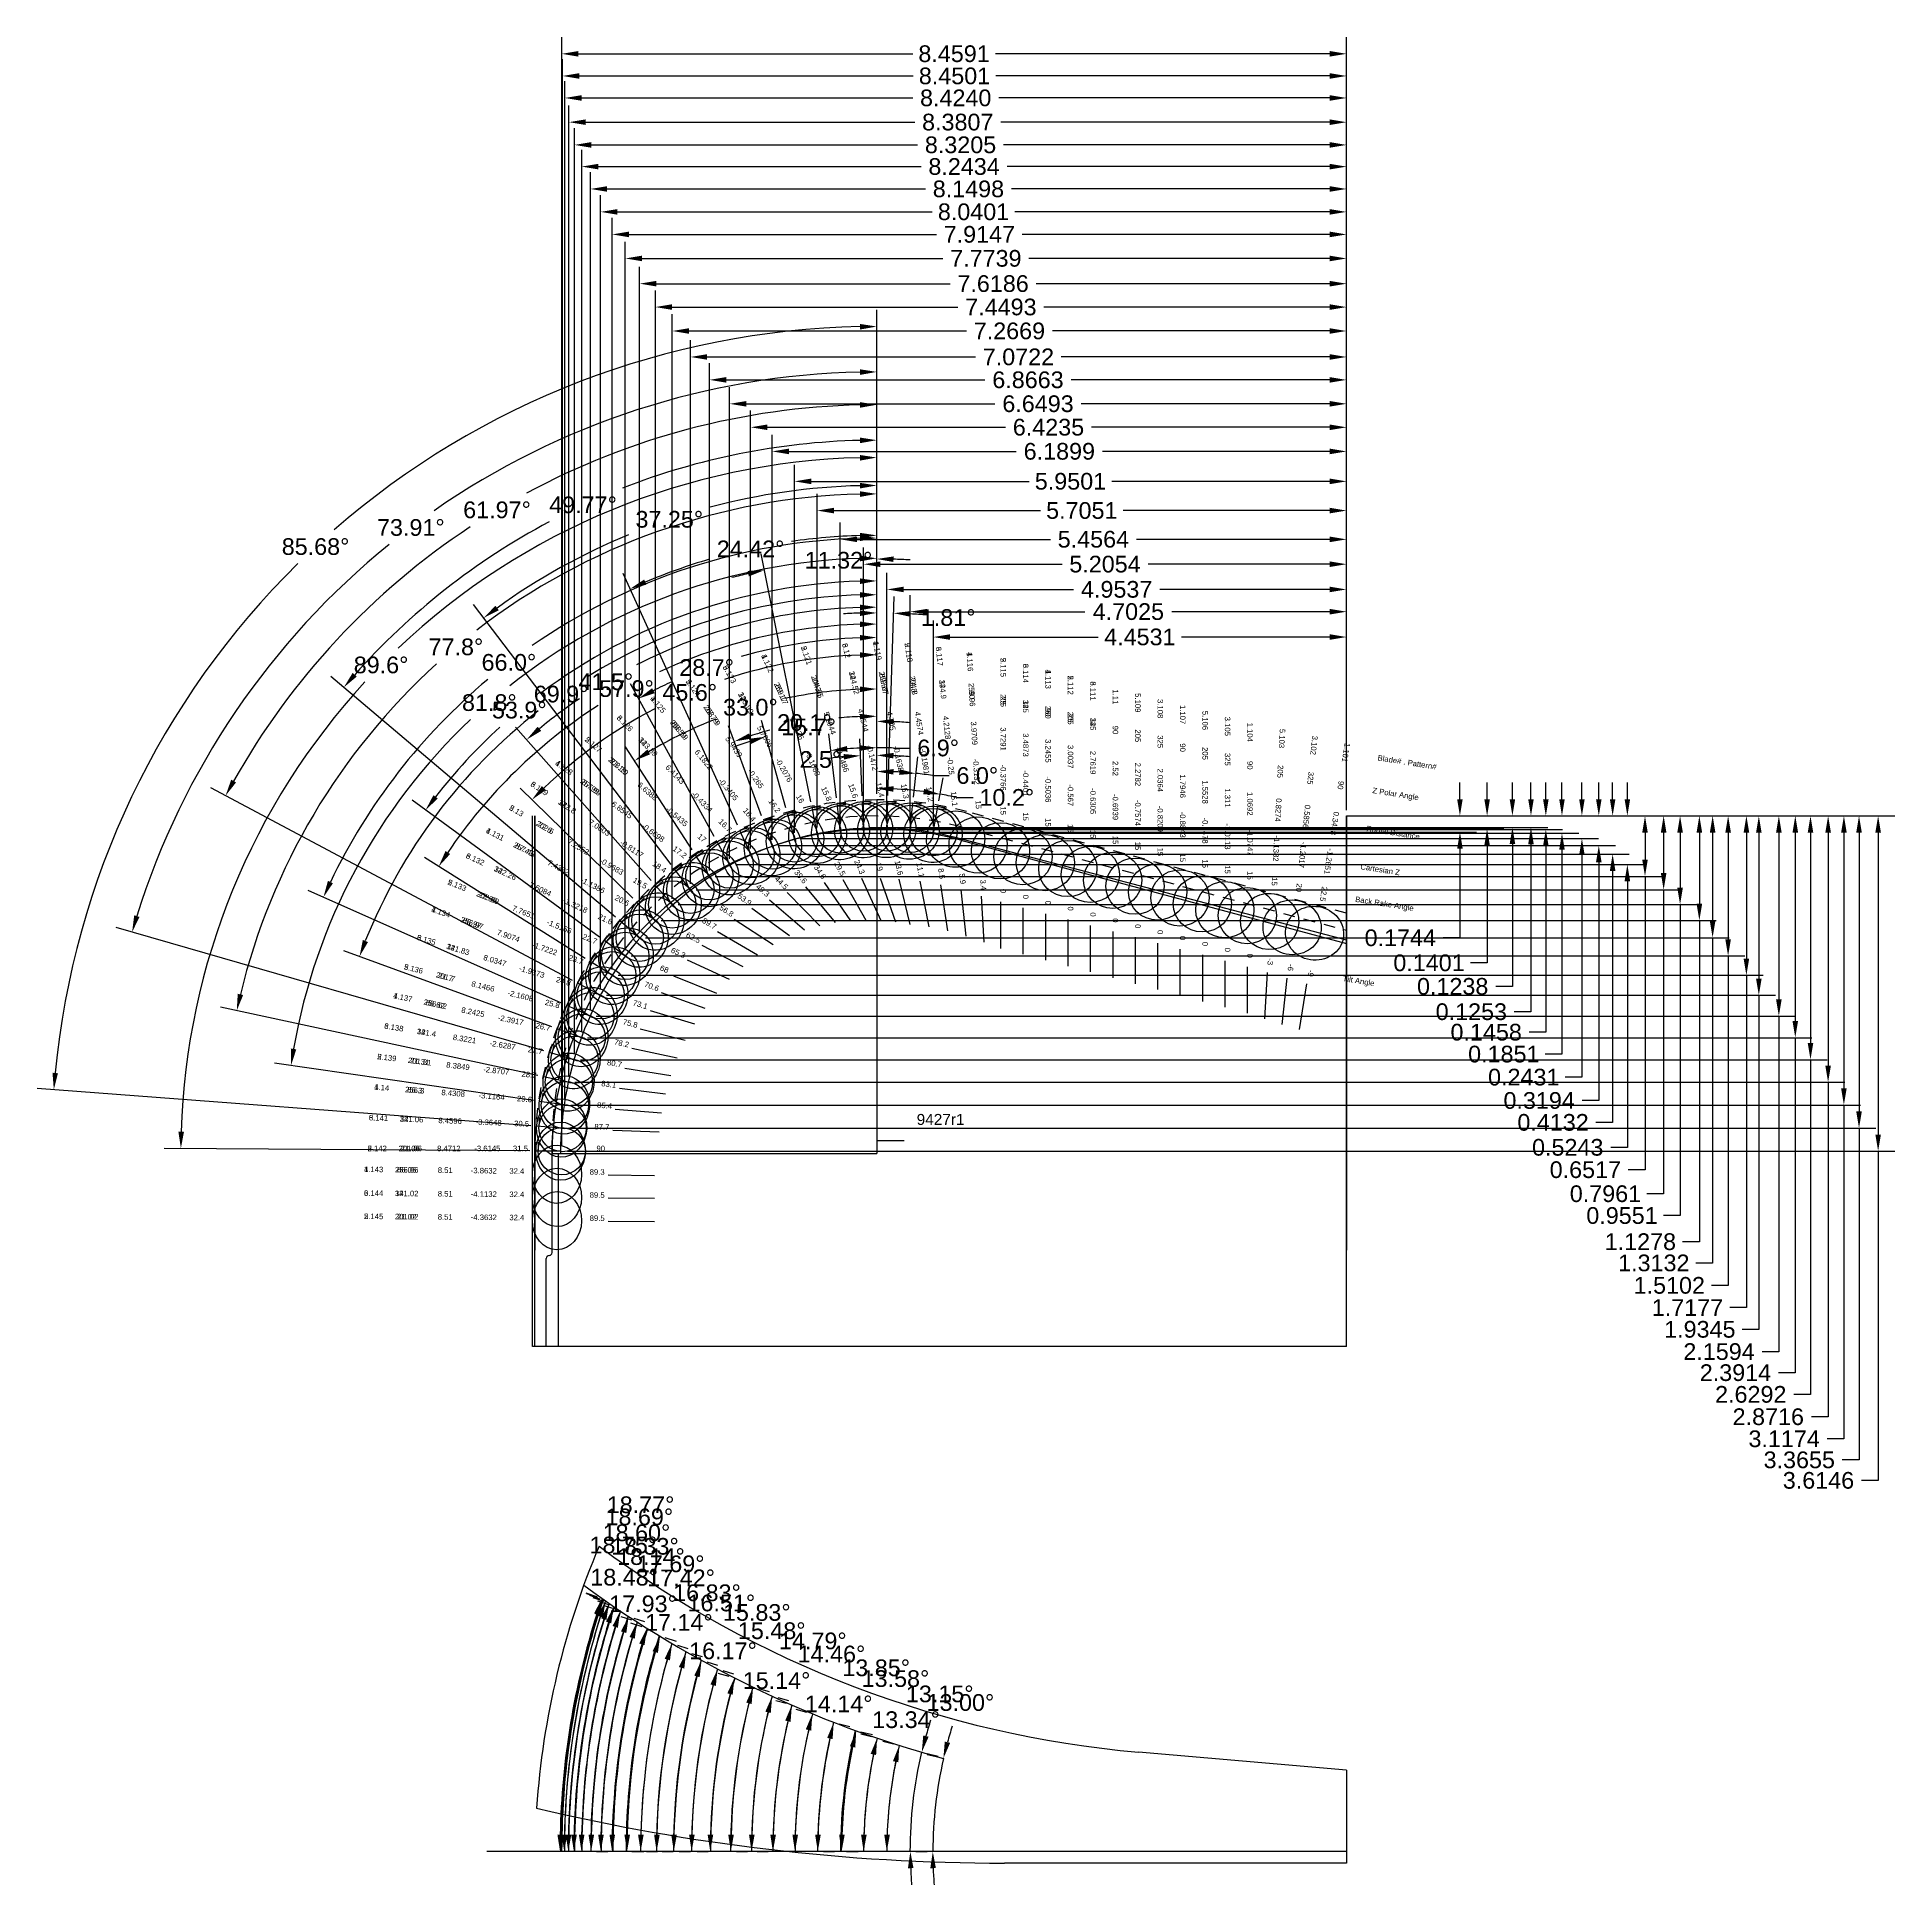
# Model space of a CAD drawing. Header units: inches. Extents: x -14.1 to 5.9, y -11.5 to 8.4.
import ezdxf
from ezdxf.enums import TextEntityAlignment as Align

# ---------------------------------------------------------------- set-up
doc = ezdxf.new("R2010")
doc.units = ezdxf.units.IN
doc.header["$MEASUREMENT"] = 0
doc.linetypes.add('HIDDEN2', pattern=[0.1875, 0.125, -0.0625])
for name, color, linetype, true_color in [('Blade_1', 30, 'Continuous', 0xff7f00), ('Blade_2', 7, 'Continuous', 0xcccc00), ('Blade_3', 7, 'Continuous', 0x00cc00), ('Blade_4', 7, 'Continuous', 0x00cccc), ('Blade_5', 7, 'Continuous', 0x0066cc), ('Blade_6', 190, 'Continuous', 0x7f00ff)]:
    doc.layers.add(name, color=color, linetype=linetype, true_color=true_color)
doc.styles.get("Standard").update_dxf_attribs({"font": 'arial.ttf'})
doc.dimstyles.get("Standard").update_dxf_attribs({"dimtxt": 0.18, "dimasz": 0.18, "dimexe": 0.18, "dimexo": 0.0625, "dimgap": 0.09, "dimtad": 0, "dimtih": 1, "dimtoh": 1, "dimdec": 4, "dimzin": 0, "dimdsep": 46, "dimtxsty": 'Standard', "dimcen": 0.09, "dimadec": 0, "dimazin": 0, "dimtfac": 1, "dimtdec": 4, "dimtofl": 0, "dimtmove": 0, "dimatfit": 3, "dimfxl": 1, "dimtolj": 1, "dimtzin": 0, "dimarcsym": 0})

# ---------------------------------------------------------------- blocks, each defined once
blk = doc.blocks.new('*D1')
at = {"layer": 'Blade_5', "color": 0, "lineweight": -2, "transparency": 16777216}
for p, q in [((-4.453, -0.112), (-4.453, 2.108)), ((0, 0.062), (0, 2.108)), ((-4.273, 1.928), (-2.676, 1.928)), ((-0.18, 1.928), (-1.777, 1.928))]:
    blk.add_line(p, q, dxfattribs=at)
at = {"layer": 'Blade_5', "color": 0, "transparency": 16777216}
for points in [[(-4.273, 1.958), (-4.273, 1.898), (-4.453, 1.928)], [(-0.18, 1.958), (-0.18, 1.898), (0, 1.928)]]:
    blk.add_solid(points, dxfattribs=at)
at = {"layer": 'Defpoints', "color": 0, "transparency": 16777216}
for p in [(-4.453, 1.928), (0, 0), (-4.453, -0.174)]:
    blk.add_point(p, dxfattribs=at)
at = {"layer": 'Blade_5', "color": 0, "transparency": 16777216, "insert": (-2.227, 1.928), "char_height": 0.18, "attachment_point": 5}
blk.add_mtext('\\A1;4.4531', dxfattribs=at)
blk = doc.blocks.new('*D2')
at = {"layer": 'Blade_1', "color": 0, "lineweight": -2, "transparency": 16777216}
for p, q in [((-4.703, -0.078), (-4.703, 2.381)), ((0, 0.062), (0, 2.381)), ((-4.523, 2.201), (-2.819, 2.201)), ((-0.18, 2.201), (-1.883, 2.201))]:
    blk.add_line(p, q, dxfattribs=at)
at = {"layer": 'Blade_1', "color": 0, "transparency": 16777216}
for points in [[(-4.523, 2.231), (-4.523, 2.171), (-4.703, 2.201)], [(-0.18, 2.231), (-0.18, 2.171), (0, 2.201)]]:
    blk.add_solid(points, dxfattribs=at)
at = {"layer": 'Defpoints', "color": 0, "transparency": 16777216}
for p in [(-4.703, 2.201), (0, 0), (-4.703, -0.14)]:
    blk.add_point(p, dxfattribs=at)
at = {"layer": 'Blade_1', "color": 0, "transparency": 16777216, "insert": (-2.351, 2.201), "char_height": 0.18, "attachment_point": 5}
blk.add_mtext('\\A1;4.7025', dxfattribs=at)
blk = doc.blocks.new('*D3')
at = {"layer": 'Blade_3', "color": 0, "lineweight": -2, "transparency": 16777216}
for p, q in [((-4.954, -0.061), (-4.954, 2.621)), ((0, 0.062), (0, 2.621)), ((-4.774, 2.441), (-2.944, 2.441)), ((-0.18, 2.441), (-2.01, 2.441))]:
    blk.add_line(p, q, dxfattribs=at)
at = {"layer": 'Blade_3', "color": 0, "transparency": 16777216}
for points in [[(-4.774, 2.471), (-4.774, 2.411), (-4.954, 2.441)], [(-0.18, 2.471), (-0.18, 2.411), (0, 2.441)]]:
    blk.add_solid(points, dxfattribs=at)
at = {"layer": 'Defpoints', "color": 0, "transparency": 16777216}
for p in [(0, 2.441), (0, 0), (-4.954, -0.124)]:
    blk.add_point(p, dxfattribs=at)
at = {"layer": 'Blade_3', "color": 0, "transparency": 16777216, "insert": (-2.477, 2.441), "char_height": 0.18, "attachment_point": 5}
blk.add_mtext('\\A1;4.9537', dxfattribs=at)
blk = doc.blocks.new('*D4')
at = {"layer": 'Blade_5', "color": 0, "lineweight": -2, "transparency": 16777216}
for p, q in [((-5.205, -0.063), (-5.205, 2.893)), ((0, 0.062), (0, 2.893)), ((-5.025, 2.713), (-3.066, 2.713)), ((-0.18, 2.713), (-2.139, 2.713))]:
    blk.add_line(p, q, dxfattribs=at)
at = {"layer": 'Blade_5', "color": 0, "transparency": 16777216}
for points in [[(-5.025, 2.743), (-5.025, 2.683), (-5.205, 2.713)], [(-0.18, 2.743), (-0.18, 2.683), (0, 2.713)]]:
    blk.add_solid(points, dxfattribs=at)
at = {"layer": 'Defpoints', "color": 0, "transparency": 16777216}
for p in [(-5.205, 2.713), (0, 0), (-5.205, -0.125)]:
    blk.add_point(p, dxfattribs=at)
at = {"layer": 'Blade_5', "color": 0, "transparency": 16777216, "insert": (-2.603, 2.713), "char_height": 0.18, "attachment_point": 5}
blk.add_mtext('\\A1;5.2054', dxfattribs=at)
blk = doc.blocks.new('*D5')
at = {"layer": 'Blade_1', "color": 0, "lineweight": -2, "transparency": 16777216}
for p, q in [((-5.456, -0.083), (-5.456, 3.161)), ((0, 0.062), (0, 3.161)), ((-5.276, 2.981), (-3.191, 2.981)), ((-0.18, 2.981), (-2.265, 2.981))]:
    blk.add_line(p, q, dxfattribs=at)
at = {"layer": 'Blade_1', "color": 0, "transparency": 16777216}
for points in [[(-5.276, 3.011), (-5.276, 2.951), (-5.456, 2.981)], [(-0.18, 3.011), (-0.18, 2.951), (0, 2.981)]]:
    blk.add_solid(points, dxfattribs=at)
at = {"layer": 'Defpoints', "color": 0, "transparency": 16777216}
for p in [(-5.456, 2.981), (0, 0), (-5.456, -0.146)]:
    blk.add_point(p, dxfattribs=at)
at = {"layer": 'Blade_1', "color": 0, "transparency": 16777216, "insert": (-2.728, 2.981), "char_height": 0.18, "attachment_point": 5}
blk.add_mtext('\\A1;5.4564', dxfattribs=at)
blk = doc.blocks.new('*D6')
at = {"layer": 'Blade_3', "color": 0, "lineweight": -2, "transparency": 16777216}
for p, q in [((-5.705, -0.123), (-5.705, 3.471)), ((0, 0.062), (0, 3.471)), ((-5.525, 3.291), (-3.299, 3.291)), ((-0.18, 3.291), (-2.406, 3.291))]:
    blk.add_line(p, q, dxfattribs=at)
at = {"layer": 'Blade_3', "color": 0, "transparency": 16777216}
for points in [[(-5.525, 3.321), (-5.525, 3.261), (-5.705, 3.291)], [(-0.18, 3.321), (-0.18, 3.261), (0, 3.291)]]:
    blk.add_solid(points, dxfattribs=at)
at = {"layer": 'Defpoints', "color": 0, "transparency": 16777216}
for p in [(-5.705, 3.291), (0, 0), (-5.705, -0.185)]:
    blk.add_point(p, dxfattribs=at)
at = {"layer": 'Blade_3', "color": 0, "transparency": 16777216, "insert": (-2.853, 3.291), "char_height": 0.18, "attachment_point": 5}
blk.add_mtext('\\A1;5.7051', dxfattribs=at)
blk = doc.blocks.new('*D7')
at = {"layer": 'Blade_5', "color": 0, "lineweight": -2, "transparency": 16777216}
for p, q in [((-5.95, -0.181), (-5.95, 3.786)), ((-5.77, 3.606), (-3.421, 3.606)), ((-0.18, 3.606), (-2.529, 3.606)), ((0, 0.062), (0, 3.786))]:
    blk.add_line(p, q, dxfattribs=at)
at = {"layer": 'Blade_5', "color": 0, "transparency": 16777216}
for points in [[(-5.77, 3.636), (-5.77, 3.576), (-5.95, 3.606)], [(-0.18, 3.636), (-0.18, 3.576), (0, 3.606)]]:
    blk.add_solid(points, dxfattribs=at)
at = {"layer": 'Defpoints', "color": 0, "transparency": 16777216}
for p in [(-5.95, 3.606), (0, 0), (-5.95, -0.243)]:
    blk.add_point(p, dxfattribs=at)
at = {"layer": 'Blade_5', "color": 0, "transparency": 16777216, "insert": (-2.975, 3.606), "char_height": 0.18, "attachment_point": 5}
blk.add_mtext('\\A1;5.9501', dxfattribs=at)
blk = doc.blocks.new('*D8')
at = {"layer": 'Blade_1', "color": 0, "lineweight": -2, "transparency": 16777216}
for p, q in [((-6.19, -0.257), (-6.19, 4.109)), ((0, 0.062), (0, 4.109)), ((-6.01, 3.929), (-3.559, 3.929)), ((-0.18, 3.929), (-2.631, 3.929))]:
    blk.add_line(p, q, dxfattribs=at)
at = {"layer": 'Blade_1', "color": 0, "transparency": 16777216}
for points in [[(-6.01, 3.959), (-6.01, 3.899), (-6.19, 3.929)], [(-0.18, 3.959), (-0.18, 3.899), (0, 3.929)]]:
    blk.add_solid(points, dxfattribs=at)
at = {"layer": 'Defpoints', "color": 0, "transparency": 16777216}
for p in [(-6.19, 3.929), (0, 0), (-6.19, -0.319)]:
    blk.add_point(p, dxfattribs=at)
at = {"layer": 'Blade_1', "color": 0, "transparency": 16777216, "insert": (-3.095, 3.929), "char_height": 0.18, "attachment_point": 5}
blk.add_mtext('\\A1;6.1899', dxfattribs=at)
blk = doc.blocks.new('*D9')
at = {"layer": 'Blade_3', "color": 0, "lineweight": -2, "transparency": 16777216}
for p, q in [((-6.423, -0.351), (-6.423, 4.369)), ((0, 0.062), (0, 4.369)), ((-6.243, 4.189), (-3.677, 4.189)), ((-0.18, 4.189), (-2.747, 4.189))]:
    blk.add_line(p, q, dxfattribs=at)
at = {"layer": 'Blade_3', "color": 0, "transparency": 16777216}
for points in [[(-6.243, 4.219), (-6.243, 4.159), (-6.423, 4.189)], [(-0.18, 4.219), (-0.18, 4.159), (0, 4.189)]]:
    blk.add_solid(points, dxfattribs=at)
at = {"layer": 'Defpoints', "color": 0, "transparency": 16777216}
for p in [(-6.423, 4.189), (0, 0), (-6.423, -0.413)]:
    blk.add_point(p, dxfattribs=at)
at = {"layer": 'Blade_3', "color": 0, "transparency": 16777216, "insert": (-3.212, 4.189), "char_height": 0.18, "attachment_point": 5}
blk.add_mtext('\\A1;6.4235', dxfattribs=at)
blk = doc.blocks.new('*D10')
at = {"layer": 'Blade_5', "color": 0, "lineweight": -2, "transparency": 16777216}
for p, q in [((-6.649, -0.462), (-6.649, 4.622)), ((0, 0.062), (0, 4.622)), ((-6.469, 4.442), (-3.789, 4.442)), ((-0.18, 4.442), (-2.861, 4.442))]:
    blk.add_line(p, q, dxfattribs=at)
at = {"layer": 'Blade_5', "color": 0, "transparency": 16777216}
for points in [[(-6.469, 4.472), (-6.469, 4.412), (-6.649, 4.442)], [(-0.18, 4.472), (-0.18, 4.412), (0, 4.442)]]:
    blk.add_solid(points, dxfattribs=at)
at = {"layer": 'Defpoints', "color": 0, "transparency": 16777216}
for p in [(-6.649, 4.442), (0, 0), (-6.649, -0.524)]:
    blk.add_point(p, dxfattribs=at)
at = {"layer": 'Blade_5', "color": 0, "transparency": 16777216, "insert": (-3.325, 4.442), "char_height": 0.18, "attachment_point": 5}
blk.add_mtext('\\A1;6.6493', dxfattribs=at)
blk = doc.blocks.new('*D11')
at = {"layer": 'Blade_1', "color": 0, "lineweight": -2, "transparency": 16777216}
for p, q in [((-6.866, -0.589), (-6.866, 4.88)), ((0, 0.062), (0, 4.88)), ((-6.686, 4.7), (-3.897, 4.7)), ((-0.18, 4.7), (-2.969, 4.7))]:
    blk.add_line(p, q, dxfattribs=at)
at = {"layer": 'Blade_1', "color": 0, "transparency": 16777216}
for points in [[(-6.686, 4.73), (-6.686, 4.67), (-6.866, 4.7)], [(-0.18, 4.73), (-0.18, 4.67), (0, 4.7)]]:
    blk.add_solid(points, dxfattribs=at)
at = {"layer": 'Defpoints', "color": 0, "transparency": 16777216}
for p in [(-6.866, 4.7), (0, 0), (-6.866, -0.652)]:
    blk.add_point(p, dxfattribs=at)
at = {"layer": 'Blade_1', "color": 0, "transparency": 16777216, "insert": (-3.433, 4.7), "char_height": 0.18, "attachment_point": 5}
blk.add_mtext('\\A1;6.8663', dxfattribs=at)
blk = doc.blocks.new('*D12')
at = {"layer": 'Blade_3', "color": 0, "lineweight": -2, "transparency": 16777216}
for p, q in [((-7.072, -0.734), (-7.072, 5.127)), ((0, 0.062), (0, 5.127)), ((-6.892, 4.947), (-3.998, 4.947)), ((-0.18, 4.947), (-3.074, 4.947))]:
    blk.add_line(p, q, dxfattribs=at)
at = {"layer": 'Blade_3', "color": 0, "transparency": 16777216}
for points in [[(-6.892, 4.977), (-6.892, 4.917), (-7.072, 4.947)], [(-0.18, 4.977), (-0.18, 4.917), (0, 4.947)]]:
    blk.add_solid(points, dxfattribs=at)
at = {"layer": 'Defpoints', "color": 0, "transparency": 16777216}
for p in [(-7.072, 4.947), (0, 0), (-7.072, -0.796)]:
    blk.add_point(p, dxfattribs=at)
at = {"layer": 'Blade_3', "color": 0, "transparency": 16777216, "insert": (-3.536, 4.947), "char_height": 0.18, "attachment_point": 5}
blk.add_mtext('\\A1;7.0722', dxfattribs=at)
blk = doc.blocks.new('*D13')
at = {"layer": 'Blade_5', "color": 0, "lineweight": -2, "transparency": 16777216}
for p, q in [((-7.267, -0.893), (-7.267, 5.407)), ((0, 0.062), (0, 5.407)), ((-7.087, 5.227), (-4.097, 5.227)), ((-0.18, 5.227), (-3.17, 5.227))]:
    blk.add_line(p, q, dxfattribs=at)
at = {"layer": 'Blade_5', "color": 0, "transparency": 16777216}
for points in [[(-7.087, 5.257), (-7.087, 5.197), (-7.267, 5.227)], [(-0.18, 5.257), (-0.18, 5.197), (0, 5.227)]]:
    blk.add_solid(points, dxfattribs=at)
at = {"layer": 'Defpoints', "color": 0, "transparency": 16777216}
for p in [(-7.267, 5.227), (0, 0), (-7.267, -0.955)]:
    blk.add_point(p, dxfattribs=at)
at = {"layer": 'Blade_5', "color": 0, "transparency": 16777216, "insert": (-3.633, 5.227), "char_height": 0.18, "attachment_point": 5}
blk.add_mtext('\\A1;7.2669', dxfattribs=at)
blk = doc.blocks.new('*D14')
at = {"layer": 'Blade_1', "color": 0, "lineweight": -2, "transparency": 16777216}
for p, q in [((-7.449, -1.065), (-7.449, 5.665)), ((0, 0.062), (0, 5.665)), ((-7.269, 5.485), (-4.188, 5.485)), ((-0.18, 5.485), (-3.262, 5.485))]:
    blk.add_line(p, q, dxfattribs=at)
at = {"layer": 'Blade_1', "color": 0, "transparency": 16777216}
for points in [[(-7.269, 5.515), (-7.269, 5.455), (-7.449, 5.485)], [(-0.18, 5.515), (-0.18, 5.455), (0, 5.485)]]:
    blk.add_solid(points, dxfattribs=at)
at = {"layer": 'Defpoints', "color": 0, "transparency": 16777216}
for p in [(-7.449, 5.485), (0, 0), (-7.449, -1.128)]:
    blk.add_point(p, dxfattribs=at)
at = {"layer": 'Blade_1', "color": 0, "transparency": 16777216, "insert": (-3.725, 5.485), "char_height": 0.18, "attachment_point": 5}
blk.add_mtext('\\A1;7.4493', dxfattribs=at)
blk = doc.blocks.new('*D15')
at = {"layer": 'Blade_3', "color": 0, "lineweight": -2, "transparency": 16777216}
for p, q in [((-7.619, -1.251), (-7.619, 5.917)), ((0, 0.062), (0, 5.917)), ((-7.439, 5.737), (-4.272, 5.737)), ((-0.18, 5.737), (-3.346, 5.737))]:
    blk.add_line(p, q, dxfattribs=at)
at = {"layer": 'Blade_3', "color": 0, "transparency": 16777216}
for points in [[(-7.439, 5.767), (-7.439, 5.707), (-7.619, 5.737)], [(-0.18, 5.767), (-0.18, 5.707), (0, 5.737)]]:
    blk.add_solid(points, dxfattribs=at)
at = {"layer": 'Defpoints', "color": 0, "transparency": 16777216}
for p in [(-7.619, 5.737), (0, 0), (-7.619, -1.313)]:
    blk.add_point(p, dxfattribs=at)
at = {"layer": 'Blade_3', "color": 0, "transparency": 16777216, "insert": (-3.809, 5.737), "char_height": 0.18, "attachment_point": 5}
blk.add_mtext('\\A1;7.6186', dxfattribs=at)
blk = doc.blocks.new('*D16')
at = {"layer": 'Blade_5', "color": 0, "lineweight": -2, "transparency": 16777216}
for p, q in [((-7.774, -1.448), (-7.774, 6.189)), ((-7.594, 6.009), (-4.35, 6.009)), ((-0.18, 6.009), (-3.424, 6.009)), ((0, 0.062), (0, 6.189))]:
    blk.add_line(p, q, dxfattribs=at)
at = {"layer": 'Blade_5', "color": 0, "transparency": 16777216}
for points in [[(-7.594, 6.039), (-7.594, 5.979), (-7.774, 6.009)], [(-0.18, 6.039), (-0.18, 5.979), (0, 6.009)]]:
    blk.add_solid(points, dxfattribs=at)
at = {"layer": 'Defpoints', "color": 0, "transparency": 16777216}
for p in [(-7.774, 6.009), (0, 0), (-7.774, -1.51)]:
    blk.add_point(p, dxfattribs=at)
at = {"layer": 'Blade_5', "color": 0, "transparency": 16777216, "insert": (-3.887, 6.009), "char_height": 0.18, "attachment_point": 5}
blk.add_mtext('\\A1;7.7739', dxfattribs=at)
blk = doc.blocks.new('*D17')
at = {"layer": 'Blade_1', "color": 0, "lineweight": -2, "transparency": 16777216}
for p, q in [((-7.915, -1.655), (-7.915, 6.448)), ((0, 0.062), (0, 6.448)), ((-7.735, 6.268), (-4.42, 6.268)), ((-0.18, 6.268), (-3.494, 6.268))]:
    blk.add_line(p, q, dxfattribs=at)
at = {"layer": 'Blade_1', "color": 0, "transparency": 16777216}
for points in [[(-7.735, 6.298), (-7.735, 6.238), (-7.915, 6.268)], [(-0.18, 6.298), (-0.18, 6.238), (0, 6.268)]]:
    blk.add_solid(points, dxfattribs=at)
at = {"layer": 'Defpoints', "color": 0, "transparency": 16777216}
for p in [(-7.915, 6.268), (0, 0), (-7.915, -1.718)]:
    blk.add_point(p, dxfattribs=at)
at = {"layer": 'Blade_1', "color": 0, "transparency": 16777216, "insert": (-3.957, 6.268), "char_height": 0.18, "attachment_point": 5}
blk.add_mtext('\\A1;7.9147', dxfattribs=at)
blk = doc.blocks.new('*D18')
at = {"layer": 'Blade_3', "color": 0, "lineweight": -2, "transparency": 16777216}
for p, q in [((-8.04, -1.872), (-8.04, 6.691)), ((0, 0.062), (0, 6.691)), ((-7.86, 6.511), (-4.466, 6.511)), ((-0.18, 6.511), (-3.574, 6.511))]:
    blk.add_line(p, q, dxfattribs=at)
at = {"layer": 'Blade_3', "color": 0, "transparency": 16777216}
for points in [[(-7.86, 6.541), (-7.86, 6.481), (-8.04, 6.511)], [(-0.18, 6.541), (-0.18, 6.481), (0, 6.511)]]:
    blk.add_solid(points, dxfattribs=at)
at = {"layer": 'Defpoints', "color": 0, "transparency": 16777216}
for p in [(-8.04, 6.511), (0, 0), (-8.04, -1.934)]:
    blk.add_point(p, dxfattribs=at)
at = {"layer": 'Blade_3', "color": 0, "transparency": 16777216, "insert": (-4.02, 6.511), "char_height": 0.18, "attachment_point": 5}
blk.add_mtext('\\A1;8.0401', dxfattribs=at)
blk = doc.blocks.new('*D19')
at = {"layer": 'Blade_5', "color": 0, "lineweight": -2, "transparency": 16777216}
for p, q in [((-8.15, -2.097), (-8.15, 6.938)), ((0, 0.062), (0, 6.938)), ((-7.97, 6.758), (-4.539, 6.758)), ((-0.18, 6.758), (-3.611, 6.758))]:
    blk.add_line(p, q, dxfattribs=at)
at = {"layer": 'Blade_5', "color": 0, "transparency": 16777216}
for points in [[(-7.97, 6.788), (-7.97, 6.728), (-8.15, 6.758)], [(-0.18, 6.788), (-0.18, 6.728), (0, 6.758)]]:
    blk.add_solid(points, dxfattribs=at)
at = {"layer": 'Defpoints', "color": 0, "transparency": 16777216}
for p in [(-8.15, 6.758), (0, 0), (-8.15, -2.159)]:
    blk.add_point(p, dxfattribs=at)
at = {"layer": 'Blade_5', "color": 0, "transparency": 16777216, "insert": (-4.075, 6.758), "char_height": 0.18, "attachment_point": 5}
blk.add_mtext('\\A1;8.1498', dxfattribs=at)
blk = doc.blocks.new('*D20')
at = {"layer": 'Blade_1', "color": 0, "lineweight": -2, "transparency": 16777216}
for p, q in [((-8.243, -2.329), (-8.243, 7.179)), ((0, 0.062), (0, 7.179)), ((-8.063, 6.999), (-4.585, 6.999)), ((-0.18, 6.999), (-3.658, 6.999))]:
    blk.add_line(p, q, dxfattribs=at)
at = {"layer": 'Blade_1', "color": 0, "transparency": 16777216}
for points in [[(-8.063, 7.029), (-8.063, 6.969), (-8.243, 6.999)], [(-0.18, 7.029), (-0.18, 6.969), (0, 6.999)]]:
    blk.add_solid(points, dxfattribs=at)
at = {"layer": 'Defpoints', "color": 0, "transparency": 16777216}
for p in [(-8.243, 6.999), (0, 0), (-8.243, -2.391)]:
    blk.add_point(p, dxfattribs=at)
at = {"layer": 'Blade_1', "color": 0, "transparency": 16777216, "insert": (-4.122, 6.999), "char_height": 0.18, "attachment_point": 5}
blk.add_mtext('\\A1;8.2434', dxfattribs=at)
blk = doc.blocks.new('*D21')
at = {"layer": 'Blade_3', "color": 0, "lineweight": -2, "transparency": 16777216}
for p, q in [((-8.321, -2.567), (-8.321, 7.413)), ((0, 0.062), (0, 7.413)), ((-8.141, 7.233), (-4.625, 7.233)), ((-0.18, 7.233), (-3.696, 7.233))]:
    blk.add_line(p, q, dxfattribs=at)
at = {"layer": 'Blade_3', "color": 0, "transparency": 16777216}
for points in [[(-8.141, 7.263), (-8.141, 7.203), (-8.321, 7.233)], [(-0.18, 7.263), (-0.18, 7.203), (0, 7.233)]]:
    blk.add_solid(points, dxfattribs=at)
at = {"layer": 'Defpoints', "color": 0, "transparency": 16777216}
for p in [(-8.321, 7.233), (0, 0), (-8.321, -2.629)]:
    blk.add_point(p, dxfattribs=at)
at = {"layer": 'Blade_3', "color": 0, "transparency": 16777216, "insert": (-4.16, 7.233), "char_height": 0.18, "attachment_point": 5}
blk.add_mtext('\\A1;8.3205', dxfattribs=at)
blk = doc.blocks.new('*D22')
at = {"layer": 'Blade_5', "color": 0, "lineweight": -2, "transparency": 16777216}
for p, q in [((-8.381, -2.809), (-8.381, 7.658)), ((0, 0.062), (0, 7.658)), ((-8.201, 7.478), (-4.654, 7.478)), ((-0.18, 7.478), (-3.727, 7.478))]:
    blk.add_line(p, q, dxfattribs=at)
at = {"layer": 'Blade_5', "color": 0, "transparency": 16777216}
for points in [[(-8.201, 7.508), (-8.201, 7.448), (-8.381, 7.478)], [(-0.18, 7.508), (-0.18, 7.448), (0, 7.478)]]:
    blk.add_solid(points, dxfattribs=at)
at = {"layer": 'Defpoints', "color": 0, "transparency": 16777216}
for p in [(-8.381, 7.478), (0, 0), (-8.381, -2.872)]:
    blk.add_point(p, dxfattribs=at)
at = {"layer": 'Blade_5', "color": 0, "transparency": 16777216, "insert": (-4.19, 7.478), "char_height": 0.18, "attachment_point": 5}
blk.add_mtext('\\A1;8.3807', dxfattribs=at)
blk = doc.blocks.new('*D23')
at = {"layer": 'Blade_1', "color": 0, "lineweight": -2, "transparency": 16777216}
for p, q in [((-8.424, -3.055), (-8.424, 7.919)), ((0, 0.062), (0, 7.919)), ((-8.244, 7.739), (-4.675, 7.739)), ((-0.18, 7.739), (-3.749, 7.739))]:
    blk.add_line(p, q, dxfattribs=at)
at = {"layer": 'Blade_1', "color": 0, "transparency": 16777216}
for points in [[(-8.244, 7.769), (-8.244, 7.709), (-8.424, 7.739)], [(-0.18, 7.769), (-0.18, 7.709), (0, 7.739)]]:
    blk.add_solid(points, dxfattribs=at)
at = {"layer": 'Defpoints', "color": 0, "transparency": 16777216}
for p in [(-8.424, 7.739), (0, 0), (-8.424, -3.117)]:
    blk.add_point(p, dxfattribs=at)
at = {"layer": 'Blade_1', "color": 0, "transparency": 16777216, "insert": (-4.212, 7.739), "char_height": 0.18, "attachment_point": 5}
blk.add_mtext('\\A1;8.4240', dxfattribs=at)
blk = doc.blocks.new('*D24')
at = {"layer": 'Blade_3', "color": 0, "lineweight": -2, "transparency": 16777216}
for p, q in [((-8.45, -3.303), (-8.45, 8.156)), ((0, 0.062), (0, 8.156)), ((-8.27, 7.976), (-4.671, 7.976)), ((-0.18, 7.976), (-3.779, 7.976))]:
    blk.add_line(p, q, dxfattribs=at)
at = {"layer": 'Blade_3', "color": 0, "transparency": 16777216}
for points in [[(-8.27, 8.006), (-8.27, 7.946), (-8.45, 7.976)], [(-0.18, 8.006), (-0.18, 7.946), (0, 7.976)]]:
    blk.add_solid(points, dxfattribs=at)
at = {"layer": 'Defpoints', "color": 0, "transparency": 16777216}
for p in [(-8.45, 7.976), (0, 0), (-8.45, -3.366)]:
    blk.add_point(p, dxfattribs=at)
at = {"layer": 'Blade_3', "color": 0, "transparency": 16777216, "insert": (-4.225, 7.976), "char_height": 0.18, "attachment_point": 5}
blk.add_mtext('\\A1;8.4501', dxfattribs=at)
blk = doc.blocks.new('*D25')
at = {"layer": 'Blade_5', "color": 0, "lineweight": -2, "transparency": 16777216}
for p, q in [((-8.459, -3.552), (-8.459, 8.395)), ((-8.279, 8.215), (-4.676, 8.215)), ((-0.18, 8.215), (-3.783, 8.215)), ((0, 0.062), (0, 8.395))]:
    blk.add_line(p, q, dxfattribs=at)
at = {"layer": 'Blade_5', "color": 0, "transparency": 16777216}
for points in [[(-8.279, 8.245), (-8.279, 8.185), (-8.459, 8.215)], [(-0.18, 8.245), (-0.18, 8.185), (0, 8.215)]]:
    blk.add_solid(points, dxfattribs=at)
at = {"layer": 'Defpoints', "color": 0, "transparency": 16777216}
for p in [(-8.459, 8.215), (0, 0), (-8.459, -3.615)]:
    blk.add_point(p, dxfattribs=at)
at = {"layer": 'Blade_5', "color": 0, "transparency": 16777216, "insert": (-4.23, 8.215), "char_height": 0.18, "attachment_point": 5}
blk.add_mtext('\\A1;8.4591', dxfattribs=at)
blk = doc.blocks.new('*D26')
at = {"layer": 'Blade_5', "color": 0, "lineweight": -2, "transparency": 16777216}
for p, q in [((1.223, 0.18), (1.223, 0.36)), ((-4.391, -0.174), (1.403, -0.174)), ((0.062, 0), (1.403, 0)), ((1.223, -0.354), (1.223, -1.315)), ((1.223, -1.315), (1.043, -1.315))]:
    blk.add_line(p, q, dxfattribs=at)
at = {"layer": 'Blade_5', "color": 0, "transparency": 16777216}
for points in [[(1.193, 0.18), (1.253, 0.18), (1.223, 0)], [(1.193, -0.354), (1.253, -0.354), (1.223, -0.174)]]:
    blk.add_solid(points, dxfattribs=at)
at = {"layer": 'Defpoints', "color": 0, "transparency": 16777216}
for p in [(0, 0), (-4.453, -0.174), (1.223, -0.174)]:
    blk.add_point(p, dxfattribs=at)
at = {"layer": 'Blade_5', "color": 0, "transparency": 16777216, "insert": (0.58, -1.315), "char_height": 0.18, "attachment_point": 5}
blk.add_mtext('\\A1;0.1744', dxfattribs=at)
blk = doc.blocks.new('*D27')
at = {"layer": 'Blade_1', "color": 0, "lineweight": -2, "transparency": 16777216}
for p, q in [((1.516, 0.18), (1.516, 0.36)), ((-4.64, -0.14), (1.696, -0.14)), ((0.062, 0), (1.696, 0)), ((1.516, -0.32), (1.516, -1.585)), ((1.516, -1.585), (1.336, -1.585))]:
    blk.add_line(p, q, dxfattribs=at)
at = {"layer": 'Blade_1', "color": 0, "transparency": 16777216}
for points in [[(1.486, 0.18), (1.546, 0.18), (1.516, 0)], [(1.486, -0.32), (1.546, -0.32), (1.516, -0.14)]]:
    blk.add_solid(points, dxfattribs=at)
at = {"layer": 'Defpoints', "color": 0, "transparency": 16777216}
for p in [(0, 0), (-4.703, -0.14), (1.516, -0.14)]:
    blk.add_point(p, dxfattribs=at)
at = {"layer": 'Blade_1', "color": 0, "transparency": 16777216, "insert": (0.89, -1.585), "char_height": 0.18, "attachment_point": 5}
blk.add_mtext('\\A1;0.1401', dxfattribs=at)
blk = doc.blocks.new('*D28')
at = {"layer": 'Blade_3', "color": 0, "lineweight": -2, "transparency": 16777216}
for p, q in [((1.789, 0.18), (1.789, 0.36)), ((-4.891, -0.124), (1.969, -0.124)), ((0.062, 0), (1.969, 0)), ((1.789, -0.304), (1.789, -1.839)), ((1.789, -1.839), (1.609, -1.839))]:
    blk.add_line(p, q, dxfattribs=at)
at = {"layer": 'Blade_3', "color": 0, "transparency": 16777216}
for points in [[(1.759, 0.18), (1.819, 0.18), (1.789, 0)], [(1.759, -0.304), (1.819, -0.304), (1.789, -0.124)]]:
    blk.add_solid(points, dxfattribs=at)
at = {"layer": 'Defpoints', "color": 0, "transparency": 16777216}
for p in [(0, 0), (-4.954, -0.124), (1.789, -0.124)]:
    blk.add_point(p, dxfattribs=at)
at = {"layer": 'Blade_3', "color": 0, "transparency": 16777216, "insert": (1.145, -1.839), "char_height": 0.18, "attachment_point": 5}
blk.add_mtext('\\A1;0.1238', dxfattribs=at)
blk = doc.blocks.new('*D29')
at = {"layer": 'Blade_5', "color": 0, "lineweight": -2, "transparency": 16777216}
for p, q in [((1.989, 0.18), (1.989, 0.36)), ((-5.143, -0.125), (2.169, -0.125)), ((0.062, 0), (2.169, 0)), ((1.989, -0.305), (1.989, -2.112)), ((1.989, -2.112), (1.809, -2.112))]:
    blk.add_line(p, q, dxfattribs=at)
at = {"layer": 'Blade_5', "color": 0, "transparency": 16777216}
for points in [[(1.959, 0.18), (2.019, 0.18), (1.989, 0)], [(1.959, -0.305), (2.019, -0.305), (1.989, -0.125)]]:
    blk.add_solid(points, dxfattribs=at)
at = {"layer": 'Defpoints', "color": 0, "transparency": 16777216}
for p in [(0, 0), (-5.205, -0.125), (1.989, -0.125)]:
    blk.add_point(p, dxfattribs=at)
at = {"layer": 'Blade_5', "color": 0, "transparency": 16777216, "insert": (1.346, -2.112), "char_height": 0.18, "attachment_point": 5}
blk.add_mtext('\\A1;0.1253', dxfattribs=at)
blk = doc.blocks.new('*D30')
at = {"layer": 'Blade_1', "color": 0, "lineweight": -2, "transparency": 16777216}
for p, q in [((2.149, 0.18), (2.149, 0.36)), ((-5.394, -0.146), (2.329, -0.146)), ((0.062, 0), (2.329, 0)), ((2.149, -0.326), (2.149, -2.333)), ((2.149, -2.333), (1.969, -2.333))]:
    blk.add_line(p, q, dxfattribs=at)
at = {"layer": 'Blade_1', "color": 0, "transparency": 16777216}
for points in [[(2.119, 0.18), (2.179, 0.18), (2.149, 0)], [(2.119, -0.326), (2.179, -0.326), (2.149, -0.146)]]:
    blk.add_solid(points, dxfattribs=at)
at = {"layer": 'Defpoints', "color": 0, "transparency": 16777216}
for p in [(0, 0), (-5.456, -0.146), (2.149, -0.146)]:
    blk.add_point(p, dxfattribs=at)
at = {"layer": 'Blade_1', "color": 0, "transparency": 16777216, "insert": (1.506, -2.333), "char_height": 0.18, "attachment_point": 5}
blk.add_mtext('\\A1;0.1458', dxfattribs=at)
blk = doc.blocks.new('*D31')
at = {"layer": 'Blade_3', "color": 0, "lineweight": -2, "transparency": 16777216}
for p, q in [((2.323, 0.18), (2.323, 0.36)), ((-5.643, -0.185), (2.503, -0.185)), ((0.062, 0), (2.503, 0)), ((2.323, -0.365), (2.323, -2.569)), ((2.323, -2.569), (2.143, -2.569))]:
    blk.add_line(p, q, dxfattribs=at)
at = {"layer": 'Blade_3', "color": 0, "transparency": 16777216}
for points in [[(2.293, 0.18), (2.353, 0.18), (2.323, 0)], [(2.293, -0.365), (2.353, -0.365), (2.323, -0.185)]]:
    blk.add_solid(points, dxfattribs=at)
at = {"layer": 'Defpoints', "color": 0, "transparency": 16777216}
for p in [(0, 0), (-5.705, -0.185), (2.323, -0.185)]:
    blk.add_point(p, dxfattribs=at)
at = {"layer": 'Blade_3', "color": 0, "transparency": 16777216, "insert": (1.696, -2.569), "char_height": 0.18, "attachment_point": 5}
blk.add_mtext('\\A1;0.1851', dxfattribs=at)
blk = doc.blocks.new('*D32')
at = {"layer": 'Blade_5', "color": 0, "lineweight": -2, "transparency": 16777216}
for p, q in [((2.538, 0.18), (2.538, 0.36)), ((0.062, 0), (2.718, 0)), ((-5.888, -0.243), (2.718, -0.243)), ((2.538, -0.423), (2.538, -2.817)), ((2.538, -2.817), (2.358, -2.817))]:
    blk.add_line(p, q, dxfattribs=at)
at = {"layer": 'Blade_5', "color": 0, "transparency": 16777216}
for points in [[(2.508, 0.18), (2.568, 0.18), (2.538, 0)], [(2.508, -0.423), (2.568, -0.423), (2.538, -0.243)]]:
    blk.add_solid(points, dxfattribs=at)
at = {"layer": 'Defpoints', "color": 0, "transparency": 16777216}
for p in [(0, 0), (-5.95, -0.243), (2.538, -0.243)]:
    blk.add_point(p, dxfattribs=at)
at = {"layer": 'Blade_5', "color": 0, "transparency": 16777216, "insert": (1.911, -2.817), "char_height": 0.18, "attachment_point": 5}
blk.add_mtext('\\A1;0.2431', dxfattribs=at)
blk = doc.blocks.new('*D33')
at = {"layer": 'Blade_1', "color": 0, "lineweight": -2, "transparency": 16777216}
for p, q in [((2.72, 0.18), (2.72, 0.36)), ((0.062, 0), (2.9, 0)), ((-6.127, -0.319), (2.9, -0.319)), ((2.72, -0.499), (2.72, -3.069)), ((2.72, -3.069), (2.54, -3.069))]:
    blk.add_line(p, q, dxfattribs=at)
at = {"layer": 'Blade_1', "color": 0, "transparency": 16777216}
for points in [[(2.69, 0.18), (2.75, 0.18), (2.72, 0)], [(2.69, -0.499), (2.75, -0.499), (2.72, -0.319)]]:
    blk.add_solid(points, dxfattribs=at)
at = {"layer": 'Defpoints', "color": 0, "transparency": 16777216}
for p in [(0, 0), (-6.19, -0.319), (2.72, -0.319)]:
    blk.add_point(p, dxfattribs=at)
at = {"layer": 'Blade_1', "color": 0, "transparency": 16777216, "insert": (2.077, -3.069), "char_height": 0.18, "attachment_point": 5}
blk.add_mtext('\\A1;0.3194', dxfattribs=at)
blk = doc.blocks.new('*D34')
at = {"layer": 'Blade_3', "color": 0, "lineweight": -2, "transparency": 16777216}
for p, q in [((2.869, 0.18), (2.869, 0.36)), ((0.062, 0), (3.049, 0)), ((-6.361, -0.413), (3.049, -0.413)), ((2.869, -0.593), (2.869, -3.305)), ((2.869, -3.305), (2.689, -3.305))]:
    blk.add_line(p, q, dxfattribs=at)
at = {"layer": 'Blade_3', "color": 0, "transparency": 16777216}
for points in [[(2.839, 0.18), (2.899, 0.18), (2.869, 0)], [(2.839, -0.593), (2.899, -0.593), (2.869, -0.413)]]:
    blk.add_solid(points, dxfattribs=at)
at = {"layer": 'Defpoints', "color": 0, "transparency": 16777216}
for p in [(0, 0), (-6.423, -0.413), (2.869, -0.413)]:
    blk.add_point(p, dxfattribs=at)
at = {"layer": 'Blade_3', "color": 0, "transparency": 16777216, "insert": (2.227, -3.305), "char_height": 0.18, "attachment_point": 5}
blk.add_mtext('\\A1;0.4132', dxfattribs=at)
blk = doc.blocks.new('*D35')
at = {"layer": 'Blade_5', "color": 0, "lineweight": -2, "transparency": 16777216}
for p, q in [((3.028, 0.18), (3.028, 0.36)), ((0.062, 0), (3.208, 0)), ((-6.587, -0.524), (3.208, -0.524)), ((3.028, -0.704), (3.028, -3.574)), ((3.028, -3.574), (2.848, -3.574))]:
    blk.add_line(p, q, dxfattribs=at)
at = {"layer": 'Blade_5', "color": 0, "transparency": 16777216}
for points in [[(2.998, 0.18), (3.058, 0.18), (3.028, 0)], [(2.998, -0.704), (3.058, -0.704), (3.028, -0.524)]]:
    blk.add_solid(points, dxfattribs=at)
at = {"layer": 'Defpoints', "color": 0, "transparency": 16777216}
for p in [(0, 0), (-6.649, -0.524), (3.028, -0.524)]:
    blk.add_point(p, dxfattribs=at)
at = {"layer": 'Blade_5', "color": 0, "transparency": 16777216, "insert": (2.385, -3.574), "char_height": 0.18, "attachment_point": 5}
blk.add_mtext('\\A1;0.5243', dxfattribs=at)
blk = doc.blocks.new('*D36')
at = {"layer": 'Blade_1', "color": 0, "lineweight": -2, "transparency": 16777216}
for p, q in [((0.062, 0), (3.398, 0)), ((3.218, -0.18), (3.218, -0.472)), ((-6.804, -0.652), (3.398, -0.652)), ((3.218, -0.652), (3.218, -3.815)), ((3.218, -3.815), (3.038, -3.815))]:
    blk.add_line(p, q, dxfattribs=at)
at = {"layer": 'Blade_1', "color": 0, "transparency": 16777216}
for points in [[(3.188, -0.18), (3.248, -0.18), (3.218, 0)], [(3.188, -0.472), (3.248, -0.472), (3.218, -0.652)]]:
    blk.add_solid(points, dxfattribs=at)
at = {"layer": 'Defpoints', "color": 0, "transparency": 16777216}
for p in [(0, 0), (-6.866, -0.652), (3.218, -0.652)]:
    blk.add_point(p, dxfattribs=at)
at = {"layer": 'Blade_1', "color": 0, "transparency": 16777216, "insert": (2.575, -3.815), "char_height": 0.18, "attachment_point": 5}
blk.add_mtext('\\A1;0.6517', dxfattribs=at)
blk = doc.blocks.new('*D37')
at = {"layer": 'Blade_3', "color": 0, "lineweight": -2, "transparency": 16777216}
for p, q in [((0.062, 0), (3.599, 0)), ((3.419, -0.18), (3.419, -0.616)), ((-7.01, -0.796), (3.599, -0.796)), ((3.419, -0.796), (3.419, -4.074)), ((3.419, -4.074), (3.239, -4.074))]:
    blk.add_line(p, q, dxfattribs=at)
at = {"layer": 'Blade_3', "color": 0, "transparency": 16777216}
for points in [[(3.389, -0.18), (3.449, -0.18), (3.419, 0)], [(3.389, -0.616), (3.449, -0.616), (3.419, -0.796)]]:
    blk.add_solid(points, dxfattribs=at)
at = {"layer": 'Defpoints', "color": 0, "transparency": 16777216}
for p in [(0, 0), (-7.072, -0.796), (3.419, -0.796)]:
    blk.add_point(p, dxfattribs=at)
at = {"layer": 'Blade_3', "color": 0, "transparency": 16777216, "insert": (2.792, -4.074), "char_height": 0.18, "attachment_point": 5}
blk.add_mtext('\\A1;0.7961', dxfattribs=at)
blk = doc.blocks.new('*D38')
at = {"layer": 'Blade_5', "color": 0, "lineweight": -2, "transparency": 16777216}
for p, q in [((0.062, 0), (3.776, 0)), ((3.596, -0.18), (3.596, -0.775)), ((-7.204, -0.955), (3.776, -0.955)), ((3.596, -0.955), (3.596, -4.309)), ((3.596, -4.309), (3.416, -4.309))]:
    blk.add_line(p, q, dxfattribs=at)
at = {"layer": 'Blade_5', "color": 0, "transparency": 16777216}
for points in [[(3.566, -0.18), (3.626, -0.18), (3.596, 0)], [(3.566, -0.775), (3.626, -0.775), (3.596, -0.955)]]:
    blk.add_solid(points, dxfattribs=at)
at = {"layer": 'Defpoints', "color": 0, "transparency": 16777216}
for p in [(0, 0), (-7.267, -0.955), (3.596, -0.955)]:
    blk.add_point(p, dxfattribs=at)
at = {"layer": 'Blade_5', "color": 0, "transparency": 16777216, "insert": (2.97, -4.309), "char_height": 0.18, "attachment_point": 5}
blk.add_mtext('\\A1;0.9551', dxfattribs=at)
blk = doc.blocks.new('*D39')
at = {"layer": 'Blade_1', "color": 0, "lineweight": -2, "transparency": 16777216}
for p, q in [((0.062, 0), (3.984, 0)), ((3.804, -0.18), (3.804, -0.948)), ((-7.387, -1.128), (3.984, -1.128)), ((3.804, -1.128), (3.804, -4.591)), ((3.804, -4.591), (3.624, -4.591))]:
    blk.add_line(p, q, dxfattribs=at)
at = {"layer": 'Blade_1', "color": 0, "transparency": 16777216}
for points in [[(3.774, -0.18), (3.834, -0.18), (3.804, 0)], [(3.774, -0.948), (3.834, -0.948), (3.804, -1.128)]]:
    blk.add_solid(points, dxfattribs=at)
at = {"layer": 'Defpoints', "color": 0, "transparency": 16777216}
for p in [(0, 0), (-7.449, -1.128), (3.804, -1.128)]:
    blk.add_point(p, dxfattribs=at)
at = {"layer": 'Blade_1', "color": 0, "transparency": 16777216, "insert": (3.168, -4.591), "char_height": 0.18, "attachment_point": 5}
blk.add_mtext('\\A1;1.1278', dxfattribs=at)
blk = doc.blocks.new('*D40')
at = {"layer": 'Blade_3', "color": 0, "lineweight": -2, "transparency": 16777216}
for p, q in [((0.062, 0), (4.127, 0)), ((3.947, -0.18), (3.947, -1.133)), ((-7.556, -1.313), (4.127, -1.313)), ((3.947, -1.313), (3.947, -4.82)), ((3.947, -4.82), (3.767, -4.82))]:
    blk.add_line(p, q, dxfattribs=at)
at = {"layer": 'Blade_3', "color": 0, "transparency": 16777216}
for points in [[(3.917, -0.18), (3.977, -0.18), (3.947, 0)], [(3.917, -1.133), (3.977, -1.133), (3.947, -1.313)]]:
    blk.add_solid(points, dxfattribs=at)
at = {"layer": 'Defpoints', "color": 0, "transparency": 16777216}
for p in [(0, 0), (-7.619, -1.313), (3.947, -1.313)]:
    blk.add_point(p, dxfattribs=at)
at = {"layer": 'Blade_3', "color": 0, "transparency": 16777216, "insert": (3.313, -4.82), "char_height": 0.18, "attachment_point": 5}
blk.add_mtext('\\A1;1.3132', dxfattribs=at)
blk = doc.blocks.new('*D41')
at = {"layer": 'Blade_5', "color": 0, "lineweight": -2, "transparency": 16777216}
for p, q in [((0.062, 0), (4.294, 0)), ((4.114, -0.18), (4.114, -1.33)), ((-7.711, -1.51), (4.294, -1.51)), ((4.114, -1.51), (4.114, -5.062)), ((4.114, -5.062), (3.934, -5.062))]:
    blk.add_line(p, q, dxfattribs=at)
at = {"layer": 'Blade_5', "color": 0, "transparency": 16777216}
for points in [[(4.084, -0.18), (4.144, -0.18), (4.114, 0)], [(4.084, -1.33), (4.144, -1.33), (4.114, -1.51)]]:
    blk.add_solid(points, dxfattribs=at)
at = {"layer": 'Defpoints', "color": 0, "transparency": 16777216}
for p in [(0, 0), (-7.774, -1.51), (4.114, -1.51)]:
    blk.add_point(p, dxfattribs=at)
at = {"layer": 'Blade_5', "color": 0, "transparency": 16777216, "insert": (3.48, -5.062), "char_height": 0.18, "attachment_point": 5}
blk.add_mtext('\\A1;1.5102', dxfattribs=at)
blk = doc.blocks.new('*D42')
at = {"layer": 'Blade_1', "color": 0, "lineweight": -2, "transparency": 16777216}
for p, q in [((0.062, 0), (4.491, 0)), ((4.311, -0.18), (4.311, -1.538)), ((-7.852, -1.718), (4.491, -1.718)), ((4.311, -1.718), (4.311, -5.3)), ((4.311, -5.3), (4.131, -5.3))]:
    blk.add_line(p, q, dxfattribs=at)
at = {"layer": 'Blade_1', "color": 0, "transparency": 16777216}
for points in [[(4.281, -0.18), (4.341, -0.18), (4.311, 0)], [(4.281, -1.538), (4.341, -1.538), (4.311, -1.718)]]:
    blk.add_solid(points, dxfattribs=at)
at = {"layer": 'Defpoints', "color": 0, "transparency": 16777216}
for p in [(0, 0), (-7.915, -1.718), (4.311, -1.718)]:
    blk.add_point(p, dxfattribs=at)
at = {"layer": 'Blade_1', "color": 0, "transparency": 16777216, "insert": (3.676, -5.3), "char_height": 0.18, "attachment_point": 5}
blk.add_mtext('\\A1;1.7177', dxfattribs=at)
blk = doc.blocks.new('*D43')
at = {"layer": 'Blade_3', "color": 0, "lineweight": -2, "transparency": 16777216}
for p, q in [((0.062, 0), (4.625, 0)), ((4.445, -0.18), (4.445, -1.754)), ((-7.978, -1.934), (4.625, -1.934)), ((4.445, -1.934), (4.445, -5.536)), ((4.445, -5.536), (4.265, -5.536))]:
    blk.add_line(p, q, dxfattribs=at)
at = {"layer": 'Blade_3', "color": 0, "transparency": 16777216}
for points in [[(4.415, -0.18), (4.475, -0.18), (4.445, 0)], [(4.415, -1.754), (4.475, -1.754), (4.445, -1.934)]]:
    blk.add_solid(points, dxfattribs=at)
at = {"layer": 'Defpoints', "color": 0, "transparency": 16777216}
for p in [(0, 0), (-8.04, -1.934), (4.445, -1.934)]:
    blk.add_point(p, dxfattribs=at)
at = {"layer": 'Blade_3', "color": 0, "transparency": 16777216, "insert": (3.809, -5.536), "char_height": 0.18, "attachment_point": 5}
blk.add_mtext('\\A1;1.9345', dxfattribs=at)
blk = doc.blocks.new('*D44')
at = {"layer": 'Blade_5', "color": 0, "lineweight": -2, "transparency": 16777216}
for p, q in [((0.062, 0), (4.841, 0)), ((4.661, -0.18), (4.661, -1.979)), ((-8.087, -2.159), (4.841, -2.159)), ((4.661, -2.159), (4.661, -5.776)), ((4.661, -5.776), (4.481, -5.776))]:
    blk.add_line(p, q, dxfattribs=at)
at = {"layer": 'Blade_5', "color": 0, "transparency": 16777216}
for points in [[(4.631, -0.18), (4.691, -0.18), (4.661, 0)], [(4.631, -1.979), (4.691, -1.979), (4.661, -2.159)]]:
    blk.add_solid(points, dxfattribs=at)
at = {"layer": 'Defpoints', "color": 0, "transparency": 16777216}
for p in [(0, 0), (-8.15, -2.159), (4.661, -2.159)]:
    blk.add_point(p, dxfattribs=at)
at = {"layer": 'Blade_5', "color": 0, "transparency": 16777216, "insert": (4.016, -5.776), "char_height": 0.18, "attachment_point": 5}
blk.add_mtext('\\A1;2.1594', dxfattribs=at)
blk = doc.blocks.new('*D45')
at = {"layer": 'Blade_1', "color": 0, "lineweight": -2, "transparency": 16777216}
for p, q in [((0.062, 0), (5.018, 0)), ((4.838, -0.18), (4.838, -2.211)), ((-8.181, -2.391), (5.018, -2.391)), ((4.838, -2.391), (4.838, -6.003)), ((4.838, -6.003), (4.658, -6.003))]:
    blk.add_line(p, q, dxfattribs=at)
at = {"layer": 'Blade_1', "color": 0, "transparency": 16777216}
for points in [[(4.808, -0.18), (4.868, -0.18), (4.838, 0)], [(4.808, -2.211), (4.868, -2.211), (4.838, -2.391)]]:
    blk.add_solid(points, dxfattribs=at)
at = {"layer": 'Defpoints', "color": 0, "transparency": 16777216}
for p in [(0, 0), (-8.243, -2.391), (4.838, -2.391)]:
    blk.add_point(p, dxfattribs=at)
at = {"layer": 'Blade_1', "color": 0, "transparency": 16777216, "insert": (4.193, -6.003), "char_height": 0.18, "attachment_point": 5}
blk.add_mtext('\\A1;2.3914', dxfattribs=at)
blk = doc.blocks.new('*D46')
at = {"layer": 'Blade_3', "color": 0, "lineweight": -2, "transparency": 16777216}
for p, q in [((0.062, 0), (5.182, 0)), ((5.002, -0.18), (5.002, -2.449)), ((-8.258, -2.629), (5.182, -2.629)), ((5.002, -2.629), (5.002, -6.237)), ((5.002, -6.237), (4.822, -6.237))]:
    blk.add_line(p, q, dxfattribs=at)
at = {"layer": 'Blade_3', "color": 0, "transparency": 16777216}
for points in [[(4.972, -0.18), (5.032, -0.18), (5.002, 0)], [(4.972, -2.449), (5.032, -2.449), (5.002, -2.629)]]:
    blk.add_solid(points, dxfattribs=at)
at = {"layer": 'Defpoints', "color": 0, "transparency": 16777216}
for p in [(0, 0), (-8.321, -2.629), (5.002, -2.629)]:
    blk.add_point(p, dxfattribs=at)
at = {"layer": 'Blade_3', "color": 0, "transparency": 16777216, "insert": (4.358, -6.237), "char_height": 0.18, "attachment_point": 5}
blk.add_mtext('\\A1;2.6292', dxfattribs=at)
blk = doc.blocks.new('*D47')
at = {"layer": 'Blade_5', "color": 0, "lineweight": -2, "transparency": 16777216}
for p, q in [((0.062, 0), (5.372, 0)), ((5.192, -0.18), (5.192, -2.692)), ((-8.318, -2.872), (5.372, -2.872)), ((5.192, -2.872), (5.192, -6.478)), ((5.192, -6.478), (5.012, -6.478))]:
    blk.add_line(p, q, dxfattribs=at)
at = {"layer": 'Blade_5', "color": 0, "transparency": 16777216}
for points in [[(5.162, -0.18), (5.222, -0.18), (5.192, 0)], [(5.162, -2.692), (5.222, -2.692), (5.192, -2.872)]]:
    blk.add_solid(points, dxfattribs=at)
at = {"layer": 'Defpoints', "color": 0, "transparency": 16777216}
for p in [(0, 0), (-8.381, -2.872), (5.192, -2.872)]:
    blk.add_point(p, dxfattribs=at)
at = {"layer": 'Blade_5', "color": 0, "transparency": 16777216, "insert": (4.547, -6.478), "char_height": 0.18, "attachment_point": 5}
blk.add_mtext('\\A1;2.8716', dxfattribs=at)
blk = doc.blocks.new('*D48')
at = {"layer": 'Blade_1', "color": 0, "lineweight": -2, "transparency": 16777216}
for p, q in [((0.062, 0), (5.542, 0)), ((5.362, -0.18), (5.362, -2.937)), ((-8.361, -3.117), (5.542, -3.117)), ((5.362, -3.117), (5.362, -6.716)), ((5.362, -6.716), (5.182, -6.716))]:
    blk.add_line(p, q, dxfattribs=at)
at = {"layer": 'Blade_1', "color": 0, "transparency": 16777216}
for points in [[(5.332, -0.18), (5.392, -0.18), (5.362, 0)], [(5.332, -2.937), (5.392, -2.937), (5.362, -3.117)]]:
    blk.add_solid(points, dxfattribs=at)
at = {"layer": 'Defpoints', "color": 0, "transparency": 16777216}
for p in [(0, 0), (-8.424, -3.117), (5.362, -3.117)]:
    blk.add_point(p, dxfattribs=at)
at = {"layer": 'Blade_1', "color": 0, "transparency": 16777216, "insert": (4.718, -6.716), "char_height": 0.18, "attachment_point": 5}
blk.add_mtext('\\A1;3.1174', dxfattribs=at)
blk = doc.blocks.new('*D49')
at = {"layer": 'Blade_3', "color": 0, "lineweight": -2, "transparency": 16777216}
for p, q in [((0.062, 0), (5.705, 0)), ((5.525, -0.18), (5.525, -3.186)), ((-8.388, -3.366), (5.705, -3.366)), ((5.525, -3.366), (5.525, -6.943)), ((5.525, -6.943), (5.345, -6.943))]:
    blk.add_line(p, q, dxfattribs=at)
at = {"layer": 'Blade_3', "color": 0, "transparency": 16777216}
for points in [[(5.495, -0.18), (5.555, -0.18), (5.525, 0)], [(5.495, -3.186), (5.555, -3.186), (5.525, -3.366)]]:
    blk.add_solid(points, dxfattribs=at)
at = {"layer": 'Defpoints', "color": 0, "transparency": 16777216}
for p in [(0, 0), (-8.45, -3.366), (5.525, -3.366)]:
    blk.add_point(p, dxfattribs=at)
at = {"layer": 'Blade_3', "color": 0, "transparency": 16777216, "insert": (4.881, -6.943), "char_height": 0.18, "attachment_point": 5}
blk.add_mtext('\\A1;3.3655', dxfattribs=at)
blk = doc.blocks.new('*D50')
at = {"layer": 'Blade_5', "color": 0, "lineweight": -2, "transparency": 16777216}
for p, q in [((0.062, 0), (5.911, 0)), ((5.731, -0.18), (5.731, -3.435)), ((-8.397, -3.615), (5.911, -3.615)), ((5.731, -3.615), (5.731, -7.164)), ((5.731, -7.164), (5.551, -7.164))]:
    blk.add_line(p, q, dxfattribs=at)
at = {"layer": 'Blade_5', "color": 0, "transparency": 16777216}
for points in [[(5.701, -0.18), (5.761, -0.18), (5.731, 0)], [(5.701, -3.435), (5.761, -3.435), (5.731, -3.615)]]:
    blk.add_solid(points, dxfattribs=at)
at = {"layer": 'Defpoints', "color": 0, "transparency": 16777216}
for p in [(0, 0), (-8.459, -3.615), (5.731, -3.615)]:
    blk.add_point(p, dxfattribs=at)
at = {"layer": 'Blade_5', "color": 0, "transparency": 16777216, "insert": (5.088, -7.164), "char_height": 0.18, "attachment_point": 5}
blk.add_mtext('\\A1;3.6146', dxfattribs=at)
blk = doc.blocks.new('*D51')
at = {"layer": 'Blade_5', "color": 0, "lineweight": -2, "transparency": 16777216}
for p, q in [((-5.22, 0.217), (-5.247, 0.829)), ((-5.063, 0.237), (-5.063, 0.833))]:
    blk.add_line(p, q, dxfattribs=at)
for start, end in [(95.0574, 97.6083), (84.8981, 87.4491)]:
    blk.add_arc((-5.063, -3.39), 4.043, start, end, dxfattribs=at)
at = {"layer": 'Blade_5', "color": 0, "transparency": 16777216}
for points in [[(-5.421, 0.667), (-5.417, 0.607), (-5.239, 0.649)], [(-4.883, 0.619), (-4.882, 0.679), (-5.063, 0.653)]]:
    blk.add_solid(points, dxfattribs=at)
at = {"layer": 'Defpoints', "color": 0, "transparency": 16777216}
for p in [(-5.121, 0.653), (-5.218, 0.154), (-5.063, 0.174), (-5.204, -0.149), (-5.063, -3.5)]:
    blk.add_point(p, dxfattribs=at)
at = {"layer": 'Blade_5', "color": 0, "transparency": 16777216, "insert": (-5.671, 0.607), "char_height": 0.18, "attachment_point": 5}
blk.add_mtext('\\A1;2.5°', dxfattribs=at)
blk = doc.blocks.new('*D52')
at = {"layer": 'Blade_5', "color": 0, "lineweight": -2, "transparency": 16777216}
for p, q in [((-5.063, 0.237), (-5.063, 0.474)), ((-4.393, 0.163), (-4.348, 0.411)), ((-4.203, 0.198), (-4.023, 0.198))]:
    blk.add_line(p, q, dxfattribs=at)
for start, end in [(82.4845, 87.3277), (77.1399, 79.8122)]:
    blk.add_arc((-5.063, -3.565), 3.86, start, end, dxfattribs=at)
at = {"layer": 'Blade_5', "color": 0, "transparency": 16777216}
for points in [[(-4.883, 0.26), (-4.882, 0.32), (-5.063, 0.294)], [(-4.553, 0.291), (-4.562, 0.232), (-4.38, 0.234)]]:
    blk.add_solid(points, dxfattribs=at)
at = {"layer": 'Defpoints', "color": 0, "transparency": 16777216}
for p in [(-4.834, 0.288), (-5.063, 0.174), (-4.404, 0.101), (-4.457, -0.198), (-5.063, -3.5)]:
    blk.add_point(p, dxfattribs=at)
at = {"layer": 'Blade_5', "color": 0, "transparency": 16777216, "insert": (-3.661, 0.198), "char_height": 0.18, "attachment_point": 5}
blk.add_mtext('\\A1;10.2°', dxfattribs=at)
blk = doc.blocks.new('*D53')
at = {"layer": 'Blade_5', "color": 0, "lineweight": -2, "transparency": 16777216}
for p, q in [((-6.043, 0.087), (-6.307, 1.027)), ((-5.063, 0.237), (-5.063, 1.199))]:
    blk.add_line(p, q, dxfattribs=at)
for start, end in [(85.331, 87.6655), (108.0433, 110.3778)]:
    blk.add_arc((-5.063, -3.399), 4.418, start, end, dxfattribs=at)
at = {"layer": 'Blade_5', "color": 0, "transparency": 16777216}
for points in [[(-4.883, 0.986), (-4.882, 1.046), (-5.063, 1.019)], [(-6.44, 0.831), (-6.422, 0.773), (-6.259, 0.854)]]:
    blk.add_solid(points, dxfattribs=at)
at = {"layer": 'Defpoints', "color": 0, "transparency": 16777216}
for p in [(-5.466, 1.001), (-6.026, 0.026), (-5.063, 0.174), (-5.944, -0.265), (-5.063, -3.5)]:
    blk.add_point(p, dxfattribs=at)
at = {"layer": 'Blade_5', "color": 0, "transparency": 16777216, "insert": (-5.797, 0.958), "char_height": 0.18, "attachment_point": 5}
blk.add_mtext('\\A1;15.7°', dxfattribs=at)
blk = doc.blocks.new('*D54')
at = {"layer": 'Blade_5', "color": 0, "lineweight": -2, "transparency": 16777216}
for p, q in [((-5.063, 0.237), (-5.063, 2.103)), ((-6.814, -0.224), (-7.717, 1.423))]:
    blk.add_line(p, q, dxfattribs=at)
for start, end in [(91.9306, 105.8773), (114.4064, 116.7981)]:
    blk.add_arc((-5.063, -3.419), 5.342, start, end, dxfattribs=at)
at = {"layer": 'Blade_5', "color": 0, "transparency": 16777216}
for points in [[(-5.243, 1.95), (-5.242, 1.89), (-5.063, 1.923)], [(-7.457, 1.323), (-7.485, 1.376), (-7.63, 1.265)]]:
    blk.add_solid(points, dxfattribs=at)
at = {"layer": 'Defpoints', "color": 0, "transparency": 16777216}
for p in [(-5.951, 1.848), (-5.063, 0.174), (-6.784, -0.279), (-6.639, -0.544), (-5.063, -3.5)]:
    blk.add_point(p, dxfattribs=at)
at = {"layer": 'Blade_5', "color": 0, "transparency": 16777216, "insert": (-6.897, 1.598), "char_height": 0.18, "attachment_point": 5}
blk.add_mtext('\\A1;28.7°', dxfattribs=at)
blk = doc.blocks.new('*D55')
at = {"layer": 'Blade_5', "color": 0, "lineweight": -2, "transparency": 16777216}
for p, q in [((-5.063, 0.237), (-5.063, 2.43)), ((-7.494, -0.698), (-8.956, 0.957))]:
    blk.add_line(p, q, dxfattribs=at)
for start, end in [(91.8094, 117.0423), (124.2238, 129.6511)]:
    blk.add_arc((-5.063, -3.45), 5.7, start, end, dxfattribs=at)
at = {"layer": 'Blade_5', "color": 0, "transparency": 16777216}
for points in [[(-5.243, 2.277), (-5.242, 2.217), (-5.063, 2.25)], [(-8.68, 0.916), (-8.719, 0.961), (-8.837, 0.822)]]:
    blk.add_solid(points, dxfattribs=at)
at = {"layer": 'Defpoints', "color": 0, "transparency": 16777216}
for p in [(-6.424, 2.085), (-5.063, 0.174), (-7.452, -0.745), (-7.255, -0.968), (-5.063, -3.5)]:
    blk.add_point(p, dxfattribs=at)
at = {"layer": 'Blade_5', "color": 0, "transparency": 16777216, "insert": (-7.983, 1.445), "char_height": 0.18, "attachment_point": 5}
blk.add_mtext('\\A1;41.5°', dxfattribs=at)
blk = doc.blocks.new('*D56')
at = {"layer": 'Blade_5', "color": 0, "lineweight": -2, "transparency": 16777216}
for p, q in [((-5.063, 0.237), (-5.063, 2.713)), ((-8.051, -1.308), (-10.072, 0.168))]:
    blk.add_line(p, q, dxfattribs=at)
for start, end in [(91.7124, 126.993), (132.4146, 142.155)]:
    blk.add_arc((-5.063, -3.49), 6.023, start, end, dxfattribs=at)
at = {"layer": 'Blade_5', "color": 0, "transparency": 16777216}
for points in [[(-5.243, 2.56), (-5.242, 2.5), (-5.063, 2.533)], [(-9.795, 0.187), (-9.842, 0.223), (-9.927, 0.062)]]:
    blk.add_solid(points, dxfattribs=at)
at = {"layer": 'Defpoints', "color": 0, "transparency": 16777216}
for p in [(-6.919, 2.24), (-5.063, 0.174), (-8, -1.345), (-7.765, -1.517), (-5.063, -3.5)]:
    blk.add_point(p, dxfattribs=at)
at = {"layer": 'Blade_5', "color": 0, "transparency": 16777216, "insert": (-8.916, 1.139), "char_height": 0.18, "attachment_point": 5}
blk.add_mtext('\\A1;53.9°', dxfattribs=at)
blk = doc.blocks.new('*D57')
at = {"layer": 'Blade_5', "color": 0, "lineweight": -2, "transparency": 16777216}
for p, q in [((-5.063, 0.237), (-5.063, 3.175)), ((-8.463, -2.02), (-11.192, -0.803))]:
    blk.add_line(p, q, dxfattribs=at)
for start, end in [(91.5792, 124.6681), (129.9365, 154.391)]:
    blk.add_arc((-5.063, -3.536), 6.531, start, end, dxfattribs=at)
at = {"layer": 'Blade_5', "color": 0, "transparency": 16777216}
for points in [[(-5.243, 3.023), (-5.242, 2.963), (-5.063, 2.995)], [(-10.925, -0.726), (-10.979, -0.7), (-11.027, -0.876)]]:
    blk.add_solid(points, dxfattribs=at)
at = {"layer": 'Defpoints', "color": 0, "transparency": 16777216}
for p in [(-7.508, 2.52), (-5.063, 0.174), (-8.406, -2.045), (-8.147, -2.161), (-5.063, -3.5)]:
    blk.add_point(p, dxfattribs=at)
at = {"layer": 'Blade_5', "color": 0, "transparency": 16777216, "insert": (-9.028, 1.654), "char_height": 0.18, "attachment_point": 5}
blk.add_mtext('\\A1;66.0°', dxfattribs=at)
blk = doc.blocks.new('*D58')
at = {"layer": 'Blade_5', "color": 0, "lineweight": -2, "transparency": 16777216}
for p, q in [((-5.063, 0.237), (-5.063, 3.651)), ((-8.716, -2.8), (-12.138, -2.062))]:
    blk.add_line(p, q, dxfattribs=at)
for start, end in [(91.4613, 127.6375), (132.2393, 166.3825)]:
    blk.add_arc((-5.063, -3.586), 7.058, start, end, dxfattribs=at)
at = {"layer": 'Blade_5', "color": 0, "transparency": 16777216}
for points in [[(-5.243, 3.499), (-5.242, 3.439), (-5.063, 3.471)], [(-11.893, -1.931), (-11.951, -1.918), (-11.962, -2.1)]]:
    blk.add_solid(points, dxfattribs=at)
at = {"layer": 'Defpoints', "color": 0, "transparency": 16777216}
for p in [(-8.151, 2.76), (-5.063, 0.174), (-8.654, -2.813), (-8.385, -2.871), (-5.063, -3.5)]:
    blk.add_point(p, dxfattribs=at)
at = {"layer": 'Blade_5', "color": 0, "transparency": 16777216, "insert": (-9.599, 1.821), "char_height": 0.18, "attachment_point": 5}
blk.add_mtext('\\A1;77.8°', dxfattribs=at)
blk = doc.blocks.new('*D59')
at = {"layer": 'Blade_5', "color": 0, "lineweight": -2, "transparency": 16777216}
for p, q in [((-5.063, 0.237), (-5.063, 4.043)), ((-8.802, -3.612), (-12.744, -3.584))]:
    blk.add_line(p, q, dxfattribs=at)
for start, end in [(91.3748, 133.441), (137.3447, 178.2121)]:
    blk.add_arc((-5.063, -3.639), 7.502, start, end, dxfattribs=at)
at = {"layer": 'Blade_5', "color": 0, "transparency": 16777216}
for points in [[(-5.243, 3.89), (-5.242, 3.83), (-5.063, 3.863)], [(-12.531, -3.406), (-12.591, -3.404), (-12.564, -3.585)]]:
    blk.add_solid(points, dxfattribs=at)
at = {"layer": 'Defpoints', "color": 0, "transparency": 16777216}
for p in [(-8.798, 2.867), (-5.063, 0.174), (-5.063, -3.5), (-8.739, -3.613), (-8.471, -3.615)]:
    blk.add_point(p, dxfattribs=at)
at = {"layer": 'Blade_5', "color": 0, "transparency": 16777216, "insert": (-10.406, 1.626), "char_height": 0.18, "attachment_point": 5}
blk.add_mtext('\\A1;89.6°', dxfattribs=at)
blk = doc.blocks.new('*D60')
at = {"layer": 'Blade_1', "color": 0, "lineweight": -2, "transparency": 16777216}
for p, q in [((-5.063, 0.237), (-5.063, 0.659)), ((-4.667, 0.2), (-4.621, 0.636)), ((-4.461, 0.434), (-4.281, 0.434))]:
    blk.add_line(p, q, dxfattribs=at)
for start, end in [(86.5502, 87.4499), (81.4499, 84.0001)]:
    blk.add_arc((-5.063, -3.565), 4.045, start, end, dxfattribs=at)
at = {"layer": 'Blade_1', "color": 0, "transparency": 16777216}
for points in [[(-4.883, 0.445), (-4.882, 0.505), (-5.063, 0.479)], [(-4.817, 0.502), (-4.822, 0.442), (-4.64, 0.457)]]:
    blk.add_solid(points, dxfattribs=at)
at = {"layer": 'Defpoints', "color": 0, "transparency": 16777216}
for p in [(-4.921, 0.477), (-5.063, 0.174), (-4.673, 0.138), (-4.705, -0.164), (-5.063, -3.5)]:
    blk.add_point(p, dxfattribs=at)
at = {"layer": 'Blade_1', "color": 0, "transparency": 16777216, "insert": (-3.979, 0.434), "char_height": 0.18, "attachment_point": 5}
blk.add_mtext('\\A1;6.0°', dxfattribs=at)
blk = doc.blocks.new('*D61')
at = {"layer": 'Blade_1', "color": 0, "lineweight": -2, "transparency": 16777216}
for p, q in [((-5.498, 0.194), (-5.581, 0.884)), ((-5.063, 0.237), (-5.063, 0.915)), ((-4.883, 0.731), (-4.703, 0.731))]:
    blk.add_line(p, q, dxfattribs=at)
for start, end in [(92.4991, 94.4198), (87.5009, 90)]:
    blk.add_arc((-5.063, -3.392), 4.127, start, end, dxfattribs=at)
at = {"layer": 'Blade_1', "color": 0, "transparency": 16777216}
for points in [[(-5.378, 0.693), (-5.384, 0.753), (-5.56, 0.705)], [(-5.243, 0.761), (-5.242, 0.701), (-5.063, 0.735)]]:
    blk.add_solid(points, dxfattribs=at)
at = {"layer": 'Defpoints', "color": 0, "transparency": 16777216}
for p in [(-5.394, 0.722), (-5.49, 0.132), (-5.063, 0.174), (-5.454, -0.169), (-5.063, -3.5)]:
    blk.add_point(p, dxfattribs=at)
at = {"layer": 'Blade_1', "color": 0, "transparency": 16777216, "insert": (-4.401, 0.731), "char_height": 0.18, "attachment_point": 5}
blk.add_mtext('\\A1;6.9°', dxfattribs=at)
blk = doc.blocks.new('*D62')
at = {"layer": 'Blade_1', "color": 0, "lineweight": -2, "transparency": 16777216}
for p, q in [((-5.063, 0.237), (-5.063, 1.254)), ((-6.307, 0.002), (-6.661, 0.971))]:
    blk.add_line(p, q, dxfattribs=at)
for start, end in [(92.303, 95.2219), (104.926, 107.7719)]:
    blk.add_arc((-5.063, -3.404), 4.478, start, end, dxfattribs=at)
at = {"layer": 'Blade_1', "color": 0, "transparency": 16777216}
for points in [[(-5.243, 1.1), (-5.242, 1.04), (-5.063, 1.074)], [(-6.42, 0.832), (-6.439, 0.889), (-6.6, 0.802)]]:
    blk.add_solid(points, dxfattribs=at)
at = {"layer": 'Defpoints', "color": 0, "transparency": 16777216}
for p in [(-5.584, 1.043), (-5.063, 0.174), (-6.286, -0.056), (-6.182, -0.341), (-5.063, -3.5)]:
    blk.add_point(p, dxfattribs=at)
at = {"layer": 'Blade_1', "color": 0, "transparency": 16777216, "insert": (-5.843, 1.005), "char_height": 0.18, "attachment_point": 5}
blk.add_mtext('\\A1;20.1°', dxfattribs=at)
blk = doc.blocks.new('*D63')
at = {"layer": 'Blade_1', "color": 0, "lineweight": -2, "transparency": 16777216}
for p, q in [((-5.063, 0.237), (-5.063, 1.548)), ((-7.053, -0.365), (-7.773, 0.745))]:
    blk.add_line(p, q, dxfattribs=at)
for start, end in [(92.1504, 101.9262), (111.1925, 120.857)]:
    blk.add_arc((-5.063, -3.428), 4.796, start, end, dxfattribs=at)
at = {"layer": 'Blade_1', "color": 0, "transparency": 16777216}
for points in [[(-5.243, 1.394), (-5.242, 1.334), (-5.063, 1.368)], [(-7.507, 0.663), (-7.538, 0.714), (-7.675, 0.594)]]:
    blk.add_solid(points, dxfattribs=at)
at = {"layer": 'Defpoints', "color": 0, "transparency": 16777216}
for p in [(-5.978, 1.28), (-5.063, 0.174), (-7.019, -0.417), (-6.854, -0.67), (-5.063, -3.5)]:
    blk.add_point(p, dxfattribs=at)
at = {"layer": 'Blade_1', "color": 0, "transparency": 16777216, "insert": (-6.425, 1.17), "char_height": 0.18, "attachment_point": 5}
blk.add_mtext('\\A1;33.0°', dxfattribs=at)
blk = doc.blocks.new('*D64')
at = {"layer": 'Blade_1', "color": 0, "lineweight": -2, "transparency": 16777216}
for p, q in [((-5.063, 0.237), (-5.063, 1.917)), ((-7.694, -0.888), (-8.908, 0.299))]:
    blk.add_line(p, q, dxfattribs=at)
for start, end in [(91.9835, 108.3998), (117.3805, 133.6483)]:
    blk.add_arc((-5.063, -3.463), 5.2, start, end, dxfattribs=at)
at = {"layer": 'Blade_1', "color": 0, "transparency": 16777216}
for points in [[(-5.243, 1.764), (-5.242, 1.704), (-5.063, 1.737)], [(-8.63, 0.279), (-8.673, 0.321), (-8.78, 0.174)]]:
    blk.add_solid(points, dxfattribs=at)
at = {"layer": 'Defpoints', "color": 0, "transparency": 16777216}
for p in [(-6.427, 1.555), (-5.063, 0.174), (-7.649, -0.932), (-7.438, -1.139), (-5.063, -3.5)]:
    blk.add_point(p, dxfattribs=at)
at = {"layer": 'Blade_1', "color": 0, "transparency": 16777216, "insert": (-7.079, 1.33), "char_height": 0.18, "attachment_point": 5}
blk.add_mtext('\\A1;45.6°', dxfattribs=at)
blk = doc.blocks.new('*D65')
at = {"layer": 'Blade_1', "color": 0, "lineweight": -2, "transparency": 16777216}
for p, q in [((-5.063, 0.237), (-5.063, 2.248)), ((-8.205, -1.536), (-9.937, -0.45))]:
    blk.add_line(p, q, dxfattribs=at)
for start, end in [(91.8508, 114.832), (122.6207, 146.0827)]:
    blk.add_arc((-5.063, -3.505), 5.573, start, end, dxfattribs=at)
at = {"layer": 'Blade_1', "color": 0, "transparency": 16777216}
for points in [[(-5.243, 2.095), (-5.242, 2.035), (-5.063, 2.068)], [(-9.662, -0.411), (-9.712, -0.379), (-9.785, -0.546)]]:
    blk.add_solid(points, dxfattribs=at)
at = {"layer": 'Defpoints', "color": 0, "transparency": 16777216}
for p in [(-6.905, 1.755), (-5.063, 0.174), (-8.152, -1.569), (-7.907, -1.722), (-5.063, -3.5)]:
    blk.add_point(p, dxfattribs=at)
at = {"layer": 'Blade_1', "color": 0, "transparency": 16777216, "insert": (-7.761, 1.371), "char_height": 0.18, "attachment_point": 5}
blk.add_mtext('\\A1;57.9°', dxfattribs=at)
blk = doc.blocks.new('*D66')
at = {"layer": 'Blade_1', "color": 0, "lineweight": -2, "transparency": 16777216}
for p, q in [((-5.063, 0.237), (-5.063, 2.564)), ((-8.565, -2.274), (-10.808, -1.455))]:
    blk.add_line(p, q, dxfattribs=at)
for start, end in [(91.7373, 121.7833), (127.9297, 158.212)]:
    blk.add_arc((-5.063, -3.552), 5.937, start, end, dxfattribs=at)
at = {"layer": 'Blade_1', "color": 0, "transparency": 16777216}
for points in [[(-5.243, 2.412), (-5.242, 2.352), (-5.063, 2.384)], [(-10.547, -1.36), (-10.603, -1.338), (-10.639, -1.517)]]:
    blk.add_solid(points, dxfattribs=at)
at = {"layer": 'Defpoints', "color": 0, "transparency": 16777216}
for p in [(-7.412, 1.899), (-5.063, 0.174), (-8.506, -2.295), (-8.242, -2.392), (-5.063, -3.5)]:
    blk.add_point(p, dxfattribs=at)
at = {"layer": 'Blade_1', "color": 0, "transparency": 16777216, "insert": (-8.465, 1.312), "char_height": 0.18, "attachment_point": 5}
blk.add_mtext('\\A1;69.9°', dxfattribs=at)
blk = doc.blocks.new('*D67')
at = {"layer": 'Blade_1', "color": 0, "lineweight": -2, "transparency": 16777216}
for p, q in [((-5.063, 0.237), (-5.063, 2.957)), ((-8.763, -3.068), (-11.556, -2.664))]:
    blk.add_line(p, q, dxfattribs=at)
for start, end in [(91.6164, 128.3206), (133.3196, 170.15)]:
    blk.add_arc((-5.063, -3.604), 6.381, start, end, dxfattribs=at)
at = {"layer": 'Blade_1', "color": 0, "transparency": 16777216}
for points in [[(-5.243, 2.804), (-5.242, 2.744), (-5.063, 2.777)], [(-11.32, -2.517), (-11.379, -2.508), (-11.377, -2.69)]]:
    blk.add_solid(points, dxfattribs=at)
at = {"layer": 'Defpoints', "color": 0, "transparency": 16777216}
for p in [(-7.985, 2.069), (-5.063, 0.174), (-8.701, -3.077), (-8.431, -3.116), (-5.063, -3.5)]:
    blk.add_point(p, dxfattribs=at)
at = {"layer": 'Blade_1', "color": 0, "transparency": 16777216, "insert": (-9.239, 1.22), "char_height": 0.18, "attachment_point": 5}
blk.add_mtext('\\A1;81.8°', dxfattribs=at)
blk = doc.blocks.new('*D145')
at = {"layer": 'Blade_1', "color": 0, "lineweight": -2, "transparency": 16777216}
for p, q in [((-4.521, -10.108), (-4.402, -10.135)), ((-4.643, -11.164), (-4.521, -11.164))]:
    blk.add_line(p, q, dxfattribs=at)
for start, end in [(162.4638, 164.6578), (182.194, 184.3881)]:
    blk.add_arc((0, -11.164), 4.701, start, end, dxfattribs=at)
at = {"layer": 'Blade_1', "color": 0, "transparency": 16777216}
for points in [[(-4.504, -9.927), (-4.562, -9.913), (-4.578, -10.094)], [(-4.727, -11.344), (-4.667, -11.343), (-4.701, -11.164)]]:
    blk.add_solid(points, dxfattribs=at)
at = {"layer": 'Defpoints', "color": 0, "transparency": 16777216}
for p in [(-4.582, -10.093), (-4.687, -10.804), (-4.705, -11.164), (0, -11.164)]:
    blk.add_point(p, dxfattribs=at)
at = {"layer": 'Blade_1', "color": 0, "transparency": 16777216, "insert": (-4.384, -9.466), "char_height": 0.18, "attachment_point": 5}
blk.add_mtext('\\A1;13.15°', dxfattribs=at)
blk = doc.blocks.new('*D146')
at = {"layer": 'Blade_1', "color": 0, "lineweight": -2, "transparency": 16777216}
for p, q in [((-5.234, -9.873), (-5.109, -9.904)), ((-5.391, -11.164), (-5.262, -11.164))]:
    blk.add_line(p, q, dxfattribs=at)
blk.add_arc((0, -11.164), 5.442, 168.0488, 178.1047, dxfattribs=at)
at = {"layer": 'Blade_1', "color": 0, "transparency": 16777216}
for points in [[(-5.353, -10.03), (-5.295, -10.043), (-5.284, -9.861)], [(-5.409, -10.984), (-5.469, -10.983), (-5.442, -11.164)]]:
    blk.add_solid(points, dxfattribs=at)
at = {"layer": 'Defpoints', "color": 0, "transparency": 16777216}
for p in [(-5.295, -9.859), (-5.424, -10.726), (-5.454, -11.164), (0, -11.164)]:
    blk.add_point(p, dxfattribs=at)
at = {"layer": 'Blade_1', "color": 0, "transparency": 16777216, "insert": (-5.069, -9.185), "char_height": 0.18, "attachment_point": 5}
blk.add_mtext('\\A1;13.85°', dxfattribs=at)
blk = doc.blocks.new('*D147')
at = {"layer": 'Blade_1', "color": 0, "lineweight": -2, "transparency": 16777216}
for p, q in [((-6.038, -9.569), (-6.152, -9.539)), ((-6.245, -11.164), (-6.363, -11.164))]:
    blk.add_line(p, q, dxfattribs=at)
blk.add_arc((0, -11.164), 6.183, 166.8751, 178.3319, dxfattribs=at)
at = {"layer": 'Blade_1', "color": 0, "transparency": 16777216}
for points in [[(-6.05, -9.752), (-5.992, -9.767), (-5.978, -9.585)], [(-6.15, -10.984), (-6.21, -10.983), (-6.183, -11.164)]]:
    blk.add_solid(points, dxfattribs=at)
at = {"layer": 'Defpoints', "color": 0, "transparency": 16777216}
for p in [(-5.977, -9.585), (-6.16, -10.632), (-6.182, -11.164), (0, -11.164)]:
    blk.add_point(p, dxfattribs=at)
at = {"layer": 'Blade_1', "color": 0, "transparency": 16777216, "insert": (-5.752, -8.895), "char_height": 0.18, "attachment_point": 5}
blk.add_mtext('\\A1;14.79°', dxfattribs=at)
blk = doc.blocks.new('*D148')
at = {"layer": 'Blade_1', "color": 0, "lineweight": -2, "transparency": 16777216}
for p, q in [((-6.655, -9.277), (-6.771, -9.244)), ((-6.917, -11.164), (-7.038, -11.164))]:
    blk.add_line(p, q, dxfattribs=at)
blk.add_arc((0, -11.164), 6.858, 165.6725, 178.4962, dxfattribs=at)
at = {"layer": 'Blade_1', "color": 0, "transparency": 16777216}
for points in [[(-6.674, -9.459), (-6.616, -9.474), (-6.598, -9.293)], [(-6.826, -10.984), (-6.886, -10.983), (-6.858, -11.164)]]:
    blk.add_solid(points, dxfattribs=at)
at = {"layer": 'Defpoints', "color": 0, "transparency": 16777216}
for p in [(-6.595, -9.294), (-6.829, -10.533), (-6.855, -11.164), (0, -11.164)]:
    blk.add_point(p, dxfattribs=at)
at = {"layer": 'Blade_1', "color": 0, "transparency": 16777216, "insert": (-6.356, -8.588), "char_height": 0.18, "attachment_point": 5}
blk.add_mtext('\\A1;15.83°', dxfattribs=at)
blk = doc.blocks.new('*D149')
at = {"layer": 'Blade_1', "color": 0, "lineweight": -2, "transparency": 16777216}
for p, q in [((-7.06, -9.028), (-6.945, -9.063)), ((-7.376, -11.164), (-7.256, -11.164))]:
    blk.add_line(p, q, dxfattribs=at)
blk.add_arc((0, -11.164), 7.436, 164.5563, 178.613, dxfattribs=at)
at = {"layer": 'Blade_1', "color": 0, "transparency": 16777216}
for points in [[(-7.196, -9.175), (-7.138, -9.192), (-7.117, -9.011)], [(-7.403, -10.984), (-7.463, -10.983), (-7.436, -11.164)]]:
    blk.add_solid(points, dxfattribs=at)
at = {"layer": 'Defpoints', "color": 0, "transparency": 16777216}
for p in [(-7.12, -9.01), (-7.4, -10.437), (-7.438, -11.164), (0, -11.164)]:
    blk.add_point(p, dxfattribs=at)
at = {"layer": 'Blade_1', "color": 0, "transparency": 16777216, "insert": (-6.893, -8.376), "char_height": 0.18, "attachment_point": 5}
blk.add_mtext('\\A1;16.83°', dxfattribs=at)
blk = doc.blocks.new('*D150')
at = {"layer": 'Blade_1', "color": 0, "lineweight": -2, "transparency": 16777216}
for p, q in [((-7.593, -8.742), (-7.713, -8.704)), ((-7.97, -11.164), (-8.096, -11.164))]:
    blk.add_line(p, q, dxfattribs=at)
blk.add_arc((0, -11.164), 7.916, 163.6148, 178.6972, dxfattribs=at)
at = {"layer": 'Blade_1', "color": 0, "transparency": 16777216}
for points in [[(-7.623, -8.922), (-7.566, -8.939), (-7.542, -8.758)], [(-7.884, -10.984), (-7.944, -10.983), (-7.916, -11.164)]]:
    blk.add_solid(points, dxfattribs=at)
at = {"layer": 'Defpoints', "color": 0, "transparency": 16777216}
for p in [(-7.534, -8.761), (-7.874, -10.351), (-7.907, -11.164), (0, -11.164)]:
    blk.add_point(p, dxfattribs=at)
at = {"layer": 'Blade_1', "color": 0, "transparency": 16777216, "insert": (-7.284, -8.064), "char_height": 0.18, "attachment_point": 5}
blk.add_mtext('\\A1;17.69°', dxfattribs=at)
blk = doc.blocks.new('*D151')
at = {"layer": 'Blade_1', "color": 0, "lineweight": -2, "transparency": 16777216}
for p, q in [((-7.884, -8.552), (-7.999, -8.514)), ((-8.305, -11.164), (-8.426, -11.164))]:
    blk.add_line(p, q, dxfattribs=at)
blk.add_arc((0, -11.164), 8.246, 162.9247, 178.7493, dxfattribs=at)
at = {"layer": 'Blade_1', "color": 0, "transparency": 16777216}
for points in [[(-7.911, -8.733), (-7.854, -8.752), (-7.828, -8.571)], [(-8.214, -10.984), (-8.274, -10.983), (-8.246, -11.164)]]:
    blk.add_solid(points, dxfattribs=at)
at = {"layer": 'Defpoints', "color": 0, "transparency": 16777216}
for p in [(-7.824, -8.572), (-8.199, -10.286), (-8.242, -11.164), (0, -11.164)]:
    blk.add_point(p, dxfattribs=at)
at = {"layer": 'Blade_1', "color": 0, "transparency": 16777216, "insert": (-7.562, -7.875), "char_height": 0.18, "attachment_point": 5}
blk.add_mtext('\\A1;18.33°', dxfattribs=at)
blk = doc.blocks.new('*D152')
at = {"layer": 'Blade_1', "color": 0, "lineweight": -2, "transparency": 16777216}
for p, q in [((-8.045, -8.442), (-8.157, -8.404)), ((-8.493, -11.164), (-8.612, -11.164))]:
    blk.add_line(p, q, dxfattribs=at)
blk.add_arc((0, -11.164), 8.432, 162.5302, 178.7768, dxfattribs=at)
at = {"layer": 'Blade_1', "color": 0, "transparency": 16777216}
for points in [[(-8.071, -8.623), (-8.014, -8.642), (-7.987, -8.461)], [(-8.4, -10.984), (-8.46, -10.983), (-8.432, -11.164)]]:
    blk.add_solid(points, dxfattribs=at)
at = {"layer": 'Defpoints', "color": 0, "transparency": 16777216}
for p in [(-7.986, -8.462), (-8.382, -10.249), (-8.431, -11.164), (0, -11.164)]:
    blk.add_point(p, dxfattribs=at)
at = {"layer": 'Blade_1', "color": 0, "transparency": 16777216, "insert": (-7.622, -7.558), "char_height": 0.18, "attachment_point": 5}
blk.add_mtext('\\A1;18.69°', dxfattribs=at)
blk = doc.blocks.new('*D153')
at = {"layer": 'Blade_3', "color": 0, "lineweight": -2, "transparency": 16777216}
for p, q in [((-4.881, -10.006), (-4.996, -9.979)), ((-5.017, -11.164), (-5.135, -11.164))]:
    blk.add_line(p, q, dxfattribs=at)
blk.add_arc((0, -11.164), 4.955, 168.7389, 177.9184, dxfattribs=at)
at = {"layer": 'Blade_3', "color": 0, "transparency": 16777216}
for points in [[(-4.889, -10.19), (-4.83, -10.202), (-4.821, -10.02)], [(-4.922, -10.984), (-4.982, -10.983), (-4.955, -11.164)]]:
    blk.add_solid(points, dxfattribs=at)
at = {"layer": 'Defpoints', "color": 0, "transparency": 16777216}
for p in [(-4.821, -10.02), (-4.94, -10.779), (-4.954, -11.164), (0, -11.164)]:
    blk.add_point(p, dxfattribs=at)
at = {"layer": 'Blade_3', "color": 0, "transparency": 16777216, "insert": (-4.747, -9.744), "char_height": 0.18, "attachment_point": 5}
blk.add_mtext('\\A1;13.34°', dxfattribs=at)
blk = doc.blocks.new('*D154')
at = {"layer": 'Blade_3', "color": 0, "lineweight": -2, "transparency": 16777216}
for p, q in [((-5.467, -9.786), (-5.352, -9.815)), ((-5.638, -11.164), (-5.519, -11.164))]:
    blk.add_line(p, q, dxfattribs=at)
blk.add_arc((0, -11.164), 5.699, 167.6669, 178.1904, dxfattribs=at)
at = {"layer": 'Blade_3', "color": 0, "transparency": 16777216}
for points in [[(-5.597, -9.939), (-5.539, -9.953), (-5.527, -9.771)], [(-5.667, -10.984), (-5.727, -10.983), (-5.699, -11.164)]]:
    blk.add_solid(points, dxfattribs=at)
at = {"layer": 'Defpoints', "color": 0, "transparency": 16777216}
for p in [(-5.528, -9.771), (-5.68, -10.695), (-5.701, -11.164), (0, -11.164)]:
    blk.add_point(p, dxfattribs=at)
at = {"layer": 'Blade_3', "color": 0, "transparency": 16777216, "insert": (-5.473, -9.573), "char_height": 0.18, "attachment_point": 5}
blk.add_mtext('\\A1;14.14°', dxfattribs=at)
blk = doc.blocks.new('*D155')
at = {"layer": 'Blade_3', "color": 0, "lineweight": -2, "transparency": 16777216}
for p, q in [((-6.131, -9.505), (-6.016, -9.536)), ((-6.352, -11.164), (-6.233, -11.164))]:
    blk.add_line(p, q, dxfattribs=at)
blk.add_arc((0, -11.164), 6.413, 166.4723, 178.3917, dxfattribs=at)
at = {"layer": 'Blade_3', "color": 0, "transparency": 16777216}
for points in [[(-6.264, -9.656), (-6.206, -9.671), (-6.19, -9.489)], [(-6.38, -10.984), (-6.44, -10.983), (-6.413, -11.164)]]:
    blk.add_solid(points, dxfattribs=at)
at = {"layer": 'Defpoints', "color": 0, "transparency": 16777216}
for p in [(-6.192, -9.489), (-6.388, -10.6), (-6.414, -11.164), (0, -11.164)]:
    blk.add_point(p, dxfattribs=at)
at = {"layer": 'Blade_3', "color": 0, "transparency": 16777216, "insert": (-6.143, -9.322), "char_height": 0.18, "attachment_point": 5}
blk.add_mtext('\\A1;15.14°', dxfattribs=at)
blk = doc.blocks.new('*D156')
at = {"layer": 'Blade_3', "color": 0, "lineweight": -2, "transparency": 16777216}
for p, q in [((-6.721, -9.214), (-6.606, -9.248)), ((-6.998, -11.164), (-6.879, -11.164))]:
    blk.add_line(p, q, dxfattribs=at)
blk.add_arc((0, -11.164), 7.059, 165.2867, 178.5389, dxfattribs=at)
at = {"layer": 'Blade_3', "color": 0, "transparency": 16777216}
for points in [[(-6.856, -9.363), (-6.798, -9.379), (-6.779, -9.197)], [(-7.026, -10.984), (-7.086, -10.983), (-7.059, -11.164)]]:
    blk.add_solid(points, dxfattribs=at)
at = {"layer": 'Defpoints', "color": 0, "transparency": 16777216}
for p in [(-6.781, -9.197), (-7.028, -10.5), (-7.06, -11.164), (0, -11.164)]:
    blk.add_point(p, dxfattribs=at)
at = {"layer": 'Blade_3', "color": 0, "transparency": 16777216, "insert": (-6.72, -9.002), "char_height": 0.18, "attachment_point": 5}
blk.add_mtext('\\A1;16.17°', dxfattribs=at)
blk = doc.blocks.new('*D157')
at = {"layer": 'Blade_3', "color": 0, "lineweight": -2, "transparency": 16777216}
for p, q in [((-7.211, -8.94), (-7.098, -8.975)), ((-7.546, -11.164), (-7.428, -11.164))]:
    blk.add_line(p, q, dxfattribs=at)
blk.add_arc((0, -11.164), 7.608, 164.219, 178.6444, dxfattribs=at)
at = {"layer": 'Blade_3', "color": 0, "transparency": 16777216}
for points in [[(-7.35, -9.086), (-7.292, -9.103), (-7.27, -8.922)], [(-7.576, -10.984), (-7.636, -10.983), (-7.608, -11.164)]]:
    blk.add_solid(points, dxfattribs=at)
at = {"layer": 'Defpoints', "color": 0, "transparency": 16777216}
for p in [(-7.271, -8.922), (-7.57, -10.406), (-7.608, -11.164), (0, -11.164)]:
    blk.add_point(p, dxfattribs=at)
at = {"layer": 'Blade_3', "color": 0, "transparency": 16777216, "insert": (-7.196, -8.695), "char_height": 0.18, "attachment_point": 5}
blk.add_mtext('\\A1;17.14°', dxfattribs=at)
blk = doc.blocks.new('*D158')
at = {"layer": 'Blade_3', "color": 0, "lineweight": -2, "transparency": 16777216}
for p, q in [((-7.704, -8.671), (-7.819, -8.634)), ((-8.097, -11.164), (-8.218, -11.164))]:
    blk.add_line(p, q, dxfattribs=at)
blk.add_arc((0, -11.164), 8.038, 163.3551, 178.7168, dxfattribs=at)
at = {"layer": 'Blade_3', "color": 0, "transparency": 16777216}
for points in [[(-7.729, -8.852), (-7.672, -8.87), (-7.647, -8.69)], [(-8.006, -10.984), (-8.066, -10.983), (-8.038, -11.164)]]:
    blk.add_solid(points, dxfattribs=at)
at = {"layer": 'Defpoints', "color": 0, "transparency": 16777216}
for p in [(-7.645, -8.69), (-7.994, -10.327), (-8.035, -11.164), (0, -11.164)]:
    blk.add_point(p, dxfattribs=at)
at = {"layer": 'Blade_3', "color": 0, "transparency": 16777216, "insert": (-7.582, -8.495), "char_height": 0.18, "attachment_point": 5}
blk.add_mtext('\\A1;17.93°', dxfattribs=at)
blk = doc.blocks.new('*D159')
at = {"layer": 'Blade_3', "color": 0, "lineweight": -2, "transparency": 16777216}
for p, q in [((-7.952, -8.506), (-8.069, -8.467)), ((-8.385, -11.164), (-8.508, -11.164))]:
    blk.add_line(p, q, dxfattribs=at)
blk.add_arc((0, -11.164), 8.328, 162.758, 178.7616, dxfattribs=at)
at = {"layer": 'Blade_3', "color": 0, "transparency": 16777216}
for points in [[(-7.982, -8.686), (-7.925, -8.704), (-7.898, -8.524)], [(-8.296, -10.984), (-8.356, -10.983), (-8.328, -11.164)]]:
    blk.add_solid(points, dxfattribs=at)
at = {"layer": 'Defpoints', "color": 0, "transparency": 16777216}
for p in [(-7.893, -8.526), (-8.28, -10.27), (-8.322, -11.164), (0, -11.164)]:
    blk.add_point(p, dxfattribs=at)
at = {"layer": 'Blade_3', "color": 0, "transparency": 16777216, "insert": (-7.786, -8.208), "char_height": 0.18, "attachment_point": 5}
blk.add_mtext('\\A1;18.48°', dxfattribs=at)
blk = doc.blocks.new('*D160')
at = {"layer": 'Blade_3', "color": 0, "lineweight": -2, "transparency": 16777216}
for p, q in [((-8.07, -8.424), (-8.187, -8.385)), ((-8.522, -11.164), (-8.645, -11.164))]:
    blk.add_line(p, q, dxfattribs=at)
blk.add_arc((0, -11.164), 8.465, 162.4687, 178.7817, dxfattribs=at)
at = {"layer": 'Blade_3', "color": 0, "transparency": 16777216}
for points in [[(-8.101, -8.604), (-8.044, -8.623), (-8.016, -8.443)], [(-8.433, -10.984), (-8.493, -10.983), (-8.465, -11.164)]]:
    blk.add_solid(points, dxfattribs=at)
at = {"layer": 'Defpoints', "color": 0, "transparency": 16777216}
for p in [(-8.011, -8.444), (-8.415, -10.242), (-8.46, -11.164), (0, -11.164)]:
    blk.add_point(p, dxfattribs=at)
at = {"layer": 'Blade_3', "color": 0, "transparency": 16777216, "insert": (-7.795, -7.861), "char_height": 0.18, "attachment_point": 5}
blk.add_mtext('\\A1;18.75°', dxfattribs=at)
blk = doc.blocks.new('*D161')
at = {"layer": 'Blade_5', "color": 0, "lineweight": -2, "transparency": 16777216}
for p, q in [((-4.404, -10.147), (-4.52, -10.12)), ((-4.52, -11.164), (-4.639, -11.164))]:
    blk.add_line(p, q, dxfattribs=at)
for start, end in [(162.3734, 164.6862), (182.3129, 184.6258)]:
    blk.add_arc((0, -11.164), 4.459, start, end, dxfattribs=at)
at = {"layer": 'Blade_5', "color": 0, "transparency": 16777216}
for points in [[(-4.272, -9.993), (-4.33, -9.979), (-4.345, -10.16)], [(-4.486, -11.344), (-4.426, -11.343), (-4.459, -11.164)]]:
    blk.add_solid(points, dxfattribs=at)
at = {"layer": 'Defpoints', "color": 0, "transparency": 16777216}
for p in [(-4.343, -10.161), (-4.447, -10.827), (-4.457, -11.164), (0, -11.164)]:
    blk.add_point(p, dxfattribs=at)
at = {"layer": 'Blade_5', "color": 0, "transparency": 16777216, "insert": (-4.161, -9.559), "char_height": 0.18, "attachment_point": 5}
blk.add_mtext('\\A1;13.00°', dxfattribs=at)
blk = doc.blocks.new('*D162')
at = {"layer": 'Blade_5', "color": 0, "lineweight": -2, "transparency": 16777216}
for p, q in [((-5.12, -9.927), (-5.235, -9.899)), ((-5.267, -11.164), (-5.385, -11.164))]:
    blk.add_line(p, q, dxfattribs=at)
blk.add_arc((0, -11.164), 5.205, 168.4037, 178.0187, dxfattribs=at)
at = {"layer": 'Blade_5', "color": 0, "transparency": 16777216}
for points in [[(-5.129, -10.111), (-5.07, -10.124), (-5.06, -9.942)], [(-5.172, -10.984), (-5.232, -10.983), (-5.205, -11.164)]]:
    blk.add_solid(points, dxfattribs=at)
at = {"layer": 'Defpoints', "color": 0, "transparency": 16777216}
for p in [(-5.059, -9.942), (-5.189, -10.753), (-5.204, -11.164), (0, -11.164)]:
    blk.add_point(p, dxfattribs=at)
at = {"layer": 'Blade_5', "color": 0, "transparency": 16777216, "insert": (-4.861, -9.301), "char_height": 0.18, "attachment_point": 5}
blk.add_mtext('\\A1;13.58°', dxfattribs=at)
blk = doc.blocks.new('*D163')
at = {"layer": 'Blade_5', "color": 0, "lineweight": -2, "transparency": 16777216}
for p, q in [((-5.816, -9.664), (-5.931, -9.634)), ((-6.006, -11.164), (-6.125, -11.164))]:
    blk.add_line(p, q, dxfattribs=at)
blk.add_arc((0, -11.164), 5.945, 167.2747, 178.2651, dxfattribs=at)
at = {"layer": 'Blade_5', "color": 0, "transparency": 16777216}
for points in [[(-5.828, -9.847), (-5.77, -9.861), (-5.757, -9.679)], [(-5.912, -10.984), (-5.972, -10.983), (-5.945, -11.164)]]:
    blk.add_solid(points, dxfattribs=at)
at = {"layer": 'Defpoints', "color": 0, "transparency": 16777216}
for p in [(-5.756, -9.679), (-5.924, -10.664), (-5.944, -11.164), (0, -11.164)]:
    blk.add_point(p, dxfattribs=at)
at = {"layer": 'Blade_5', "color": 0, "transparency": 16777216, "insert": (-5.551, -9.036), "char_height": 0.18, "attachment_point": 5}
blk.add_mtext('\\A1;14.46°', dxfattribs=at)
blk = doc.blocks.new('*D164')
at = {"layer": 'Blade_5', "color": 0, "lineweight": -2, "transparency": 16777216}
for p, q in [((-6.338, -9.408), (-6.222, -9.44)), ((-6.576, -11.164), (-6.456, -11.164))]:
    blk.add_line(p, q, dxfattribs=at)
blk.add_arc((0, -11.164), 6.636, 166.0704, 178.4459, dxfattribs=at)
at = {"layer": 'Blade_5', "color": 0, "transparency": 16777216}
for points in [[(-6.47, -9.558), (-6.412, -9.574), (-6.396, -9.392)], [(-6.604, -10.984), (-6.664, -10.983), (-6.636, -11.164)]]:
    blk.add_solid(points, dxfattribs=at)
at = {"layer": 'Defpoints', "color": 0, "transparency": 16777216}
for p in [(-6.398, -9.391), (-6.61, -10.567), (-6.639, -11.164), (0, -11.164)]:
    blk.add_point(p, dxfattribs=at)
at = {"layer": 'Blade_5', "color": 0, "transparency": 16777216, "insert": (-6.195, -8.785), "char_height": 0.18, "attachment_point": 5}
blk.add_mtext('\\A1;15.48°', dxfattribs=at)
blk = doc.blocks.new('*D165')
at = {"layer": 'Blade_5', "color": 0, "lineweight": -2, "transparency": 16777216}
for p, q in [((-6.896, -9.12), (-6.779, -9.154)), ((-7.193, -11.164), (-7.071, -11.164))]:
    blk.add_line(p, q, dxfattribs=at)
blk.add_arc((0, -11.164), 7.251, 164.9136, 178.5776, dxfattribs=at)
at = {"layer": 'Blade_5', "color": 0, "transparency": 16777216}
for points in [[(-7.03, -9.268), (-6.972, -9.285), (-6.952, -9.103)], [(-7.218, -10.984), (-7.278, -10.983), (-7.251, -11.164)]]:
    blk.add_solid(points, dxfattribs=at)
at = {"layer": 'Defpoints', "color": 0, "transparency": 16777216}
for p in [(-6.956, -9.102), (-7.217, -10.468), (-7.255, -11.164), (0, -11.164)]:
    blk.add_point(p, dxfattribs=at)
at = {"layer": 'Blade_5', "color": 0, "transparency": 16777216, "insert": (-6.738, -8.486), "char_height": 0.18, "attachment_point": 5}
blk.add_mtext('\\A1;16.51°', dxfattribs=at)
blk = doc.blocks.new('*D166')
at = {"layer": 'Blade_5', "color": 0, "lineweight": -2, "transparency": 16777216}
for p, q in [((-7.349, -8.857), (-7.227, -8.895)), ((-7.703, -11.164), (-7.575, -11.164))]:
    blk.add_line(p, q, dxfattribs=at)
blk.add_arc((0, -11.164), 7.755, 163.9065, 178.6701, dxfattribs=at)
at = {"layer": 'Blade_5', "color": 0, "transparency": 16777216}
for points in [[(-7.48, -9.005), (-7.422, -9.023), (-7.399, -8.842)], [(-7.723, -10.984), (-7.783, -10.983), (-7.755, -11.164)]]:
    blk.add_solid(points, dxfattribs=at)
at = {"layer": 'Defpoints', "color": 0, "transparency": 16777216}
for p in [(-7.409, -8.839), (-7.715, -10.379), (-7.765, -11.164), (0, -11.164)]:
    blk.add_point(p, dxfattribs=at)
at = {"layer": 'Blade_5', "color": 0, "transparency": 16777216, "insert": (-7.172, -8.214), "char_height": 0.18, "attachment_point": 5}
blk.add_mtext('\\A1;17.42°', dxfattribs=at)
blk = doc.blocks.new('*D167')
at = {"layer": 'Blade_5', "color": 0, "lineweight": -2, "transparency": 16777216}
for p, q in [((-7.682, -8.647), (-7.566, -8.685)), ((-8.084, -11.164), (-7.962, -11.164))]:
    blk.add_line(p, q, dxfattribs=at)
blk.add_arc((0, -11.164), 8.142, 163.1253, 178.7333, dxfattribs=at)
at = {"layer": 'Blade_5', "color": 0, "transparency": 16777216}
for points in [[(-7.82, -8.791), (-7.763, -8.809), (-7.737, -8.628)], [(-8.11, -10.984), (-8.17, -10.983), (-8.142, -11.164)]]:
    blk.add_solid(points, dxfattribs=at)
at = {"layer": 'Defpoints', "color": 0, "transparency": 16777216}
for p in [(-7.742, -8.627), (-8.097, -10.306), (-8.147, -11.164), (0, -11.164)]:
    blk.add_point(p, dxfattribs=at)
at = {"layer": 'Blade_5', "color": 0, "transparency": 16777216, "insert": (-7.497, -7.986), "char_height": 0.18, "attachment_point": 5}
blk.add_mtext('\\A1;18.14°', dxfattribs=at)
blk = doc.blocks.new('*D168')
at = {"layer": 'Blade_5', "color": 0, "lineweight": -2, "transparency": 16777216}
for p, q in [((-8.006, -8.469), (-8.12, -8.43)), ((-8.447, -11.164), (-8.568, -11.164))]:
    blk.add_line(p, q, dxfattribs=at)
blk.add_arc((0, -11.164), 8.388, 162.6266, 178.7704, dxfattribs=at)
at = {"layer": 'Blade_5', "color": 0, "transparency": 16777216}
for points in [[(-8.034, -8.65), (-7.977, -8.668), (-7.95, -8.488)], [(-8.356, -10.984), (-8.416, -10.983), (-8.388, -11.164)]]:
    blk.add_solid(points, dxfattribs=at)
at = {"layer": 'Defpoints', "color": 0, "transparency": 16777216}
for p in [(-7.947, -8.489), (-8.339, -10.258), (-8.385, -11.164), (0, -11.164)]:
    blk.add_point(p, dxfattribs=at)
at = {"layer": 'Blade_5', "color": 0, "transparency": 16777216, "insert": (-7.653, -7.729), "char_height": 0.18, "attachment_point": 5}
blk.add_mtext('\\A1;18.60°', dxfattribs=at)
blk = doc.blocks.new('*D169')
at = {"layer": 'Blade_5', "color": 0, "lineweight": -2, "transparency": 16777216}
for p, q in [((-8.08, -8.417), (-8.196, -8.378)), ((-8.534, -11.164), (-8.657, -11.164))]:
    blk.add_line(p, q, dxfattribs=at)
blk.add_arc((0, -11.164), 8.477, 162.4442, 178.7833, dxfattribs=at)
at = {"layer": 'Blade_5', "color": 0, "transparency": 16777216}
for points in [[(-8.11, -8.597), (-8.053, -8.616), (-8.026, -8.436)], [(-8.445, -10.984), (-8.505, -10.983), (-8.477, -11.164)]]:
    blk.add_solid(points, dxfattribs=at)
at = {"layer": 'Defpoints', "color": 0, "transparency": 16777216}
for p in [(-8.021, -8.438), (-8.426, -10.24), (-8.471, -11.164), (0, -11.164)]:
    blk.add_point(p, dxfattribs=at)
at = {"layer": 'Blade_5', "color": 0, "transparency": 16777216, "insert": (-7.609, -7.427), "char_height": 0.18, "attachment_point": 5}
blk.add_mtext('\\A1;18.77°', dxfattribs=at)
blk = doc.blocks.new('*D170')
at = {"layer": 'Blade_3', "color": 0, "lineweight": -2, "transparency": 16777216}
for p, q in [((-5.063, 0.237), (-5.063, 2.368)), ((-4.943, 0.219), (-4.875, 2.365))]:
    blk.add_line(p, q, dxfattribs=at)
for start, end in [(91.7926, 93.5852), (84.6034, 86.396)]:
    blk.add_arc((-5.063, -3.565), 5.754, start, end, dxfattribs=at)
at = {"layer": 'Blade_3', "color": 0, "transparency": 16777216}
for points in [[(-5.243, 2.215), (-5.242, 2.155), (-5.063, 2.188)], [(-4.702, 2.147), (-4.699, 2.207), (-4.881, 2.185)]]:
    blk.add_solid(points, dxfattribs=at)
at = {"layer": 'Defpoints', "color": 0, "transparency": 16777216}
for p in [(-5.002, 2.188), (-5.063, 0.174), (-4.945, 0.156), (-4.954, -0.147), (-5.063, -3.5)]:
    blk.add_point(p, dxfattribs=at)
at = {"layer": 'Blade_3', "color": 0, "transparency": 16777216, "insert": (-4.293, 2.137), "char_height": 0.18, "attachment_point": 5}
blk.add_mtext('\\A1;1.81°', dxfattribs=at)
blk = doc.blocks.new('*D171')
at = {"layer": 'Blade_3', "color": 0, "lineweight": -2, "transparency": 16777216}
for p, q in [((-5.772, 0.151), (-6.308, 2.826)), ((-5.063, 0.237), (-5.063, 2.949))]:
    blk.add_line(p, q, dxfattribs=at)
for start, end in [(102.9952, 104.6684), (86.6535, 88.3268)]:
    blk.add_arc((-5.063, -3.395), 6.164, start, end, dxfattribs=at)
at = {"layer": 'Blade_3', "color": 0, "transparency": 16777216}
for points in [[(-6.455, 2.641), (-6.442, 2.582), (-6.273, 2.649)], [(-4.883, 2.737), (-4.882, 2.797), (-5.063, 2.769)]]:
    blk.add_solid(points, dxfattribs=at)
at = {"layer": 'Defpoints', "color": 0, "transparency": 16777216}
for p in [(-5.872, 2.716), (-5.76, 0.089), (-5.063, 0.174), (-5.701, -0.208), (-5.063, -3.5)]:
    blk.add_point(p, dxfattribs=at)
at = {"layer": 'Blade_3', "color": 0, "transparency": 16777216, "insert": (-5.475, 2.755), "char_height": 0.18, "attachment_point": 5}
blk.add_mtext('\\A1;11.32°', dxfattribs=at)
blk = doc.blocks.new('*D172')
at = {"layer": 'Blade_3', "color": 0, "lineweight": -2, "transparency": 16777216}
for p, q in [((-5.063, 0.237), (-5.063, 3.204)), ((-6.565, -0.101), (-7.797, 2.612))]:
    blk.add_line(p, q, dxfattribs=at)
for start, end in [(91.6027, 98.2006), (106.2773, 112.8134)]:
    blk.add_arc((-5.063, -3.411), 6.435, start, end, dxfattribs=at)
at = {"layer": 'Blade_3', "color": 0, "transparency": 16777216}
for points in [[(-5.243, 3.051), (-5.242, 2.991), (-5.063, 3.024)], [(-7.546, 2.493), (-7.57, 2.548), (-7.722, 2.448)]]:
    blk.add_solid(points, dxfattribs=at)
at = {"layer": 'Defpoints', "color": 0, "transparency": 16777216}
for p in [(-5.974, 2.959), (-5.063, 0.174), (-6.539, -0.158), (-6.414, -0.433), (-5.063, -3.5)]:
    blk.add_point(p, dxfattribs=at)
at = {"layer": 'Blade_3', "color": 0, "transparency": 16777216, "insert": (-6.423, 2.878), "char_height": 0.18, "attachment_point": 5}
blk.add_mtext('\\A1;24.42°', dxfattribs=at)
blk = doc.blocks.new('*D173')
at = {"layer": 'Blade_3', "color": 0, "lineweight": -2, "transparency": 16777216}
for p, q in [((-5.063, 0.237), (-5.063, 3.742)), ((-7.28, -0.523), (-9.409, 2.277))]:
    blk.add_line(p, q, dxfattribs=at)
for start, end in [(91.4731, 104.854), (112.4834, 125.7785)]:
    blk.add_arc((-5.063, -3.439), 7.001, start, end, dxfattribs=at)
at = {"layer": 'Blade_3', "color": 0, "transparency": 16777216}
for points in [[(-5.243, 3.59), (-5.242, 3.53), (-5.063, 3.562)], [(-9.138, 2.217), (-9.174, 2.265), (-9.3, 2.134)]]:
    blk.add_solid(points, dxfattribs=at)
at = {"layer": 'Defpoints', "color": 0, "transparency": 16777216}
for p in [(-6.568, 3.399), (-5.063, 0.174), (-7.242, -0.573), (-7.06, -0.812), (-5.063, -3.5)]:
    blk.add_point(p, dxfattribs=at)
at = {"layer": 'Blade_3', "color": 0, "transparency": 16777216, "insert": (-7.299, 3.196), "char_height": 0.18, "attachment_point": 5}
blk.add_mtext('\\A1;37.25°', dxfattribs=at)
blk = doc.blocks.new('*D174')
at = {"layer": 'Blade_3', "color": 0, "lineweight": -2, "transparency": 16777216}
for p, q in [((-5.063, 0.237), (-5.063, 4.23)), ((-7.88, -1.092), (-10.946, 1.501))]:
    blk.add_line(p, q, dxfattribs=at)
for start, end in [(91.3704, 111.3566), (117.9946, 138.3975)]:
    blk.add_arc((-5.063, -3.476), 7.526, start, end, dxfattribs=at)
at = {"layer": 'Blade_3', "color": 0, "transparency": 16777216}
for points in [[(-5.243, 4.078), (-5.242, 4.018), (-5.063, 4.05)], [(-10.668, 1.502), (-10.713, 1.541), (-10.808, 1.385)]]:
    blk.add_solid(points, dxfattribs=at)
at = {"layer": 'Defpoints', "color": 0, "transparency": 16777216}
for p in [(-7.211, 3.737), (-5.063, 0.174), (-7.832, -1.132), (-7.608, -1.322), (-5.063, -3.5)]:
    blk.add_point(p, dxfattribs=at)
at = {"layer": 'Blade_3', "color": 0, "transparency": 16777216, "insert": (-8.229, 3.352), "char_height": 0.18, "attachment_point": 5}
blk.add_mtext('\\A1;49.77°', dxfattribs=at)
blk = doc.blocks.new('*D175')
at = {"layer": 'Blade_3', "color": 0, "lineweight": -2, "transparency": 16777216}
for p, q in [((-5.063, 0.237), (-5.063, 4.612)), ((-8.342, -1.773), (-12.241, 0.302))]:
    blk.add_line(p, q, dxfattribs=at)
for start, end in [(91.2969, 118.3343), (123.442, 150.6694)]:
    blk.add_arc((-5.063, -3.52), 7.952, start, end, dxfattribs=at)
at = {"layer": 'Blade_3', "color": 0, "transparency": 16777216}
for points in [[(-5.243, 4.46), (-5.242, 4.4), (-5.063, 4.432)], [(-11.969, 0.361), (-12.022, 0.39), (-12.082, 0.218)]]:
    blk.add_solid(points, dxfattribs=at)
at = {"layer": 'Defpoints', "color": 0, "transparency": 16777216}
for p in [(-7.868, 3.921), (-5.063, 0.174), (-8.287, -1.803), (-8.035, -1.937), (-5.063, -3.5)]:
    blk.add_point(p, dxfattribs=at)
at = {"layer": 'Blade_3', "color": 0, "transparency": 16777216, "insert": (-9.156, 3.298), "char_height": 0.18, "attachment_point": 5}
blk.add_mtext('\\A1;61.97°', dxfattribs=at)
blk = doc.blocks.new('*D176')
at = {"layer": 'Blade_3', "color": 0, "lineweight": -2, "transparency": 16777216}
for p, q in [((-5.063, 0.237), (-5.063, 4.966)), ((-8.65, -2.534), (-13.263, -1.203))]:
    blk.add_line(p, q, dxfattribs=at)
for start, end in [(91.2344, 124.8241), (128.9813, 162.6713)]:
    blk.add_arc((-5.063, -3.569), 8.355, start, end, dxfattribs=at)
at = {"layer": 'Blade_3', "color": 0, "transparency": 16777216}
for points in [[(-5.243, 4.814), (-5.242, 4.754), (-5.063, 4.786)], [(-13.01, -1.089), (-13.067, -1.072), (-13.09, -1.253)]]:
    blk.add_solid(points, dxfattribs=at)
at = {"layer": 'Defpoints', "color": 0, "transparency": 16777216}
for p in [(-8.545, 4.025), (-5.063, 0.174), (-8.59, -2.552), (-8.322, -2.629), (-5.063, -3.5)]:
    blk.add_point(p, dxfattribs=at)
at = {"layer": 'Blade_3', "color": 0, "transparency": 16777216, "insert": (-10.085, 3.108), "char_height": 0.18, "attachment_point": 5}
blk.add_mtext('\\A1;73.91°', dxfattribs=at)
blk = doc.blocks.new('*D177')
at = {"layer": 'Blade_3', "color": 0, "lineweight": -2, "transparency": 16777216}
for p, q in [((-5.063, 0.237), (-5.063, 5.455)), ((-8.792, -3.34), (-14.113, -2.938))]:
    blk.add_line(p, q, dxfattribs=at)
for start, end in [(91.1592, 131.0881), (134.5362, 174.5211)]:
    blk.add_arc((-5.063, -3.621), 8.897, start, end, dxfattribs=at)
at = {"layer": 'Blade_3', "color": 0, "transparency": 16777216}
for points in [[(-5.243, 5.303), (-5.242, 5.243), (-5.063, 5.275)], [(-13.889, -2.775), (-13.948, -2.769), (-13.934, -2.951)]]:
    blk.add_solid(points, dxfattribs=at)
at = {"layer": 'Defpoints', "color": 0, "transparency": 16777216}
for p in [(-9.316, 4.193), (-5.063, 0.174), (-8.729, -3.344), (-8.46, -3.365), (-5.063, -3.5)]:
    blk.add_point(p, dxfattribs=at)
at = {"layer": 'Blade_3', "color": 0, "transparency": 16777216, "insert": (-11.112, 2.902), "char_height": 0.18, "attachment_point": 5}
blk.add_mtext('\\A1;85.68°', dxfattribs=at)

msp = doc.modelspace()

# ---------------------------------------------------------------- linework, layer by layer
at = {"color": 1}
for p, q in [((-8.775, -5.71966), (-8.775, 0)), ((-8.75, -5.71966), (-8.75, 0)), ((0, -1.33974), (-4.17392, -0.24428)), ((-8.49643, -3.64097), (-8.49643, -5.71966)), ((-3.6875, -11.16367), (-9.26717, -11.16367)), ((0, -11.16367), (-3.6875, -11.16367))]:
    msp.add_line(p, q, dxfattribs=at)
for p, q in [((-8.75, 0), (-8.75, -4.68162)), ((-5.93562, 0.05181), (-6.02587, 0.02643)), ((-5.9439, -0.26503), (-6.02587, 0.02643)), ((-5.92885, 0.02774), (-6.0191, 0.00236)), ((-5.66816, 0.10788), (-5.76008, 0.08947)), ((-5.7006, -0.20763), (-5.76008, 0.08947)), ((-5.66325, 0.08336), (-5.75518, 0.06496)), ((-5.39706, 0.14344), (-5.49012, 0.13215)), ((-5.4536, -0.16883), (-5.49012, 0.13215)), ((-5.39404, 0.11863), (-5.48711, 0.10733)), ((-5.12401, 0.15854), (-5.21767, 0.15444)), ((-5.2044, -0.14863), (-5.21767, 0.15444)), ((-5.12291, 0.13356), (-5.21657, 0.12946)), ((-5.0625, 0.17411), (-5.0625, -3.49997)), ((-4.9544, -0.14722), (-4.94481, 0.15609)), ((-4.85189, 0.12814), (-4.9456, 0.1311)), ((-4.8511, 0.15313), (-4.94481, 0.15609)), ((-4.705, -0.16382), (-4.67324, 0.13833)), ((-4.58262, 0.10367), (-4.67586, 0.11347)), ((-4.58001, 0.12853), (-4.67324, 0.13833)), ((-4.4574, -0.19812), (-4.4036, 0.10122)), ((-4.31575, 0.06003), (-4.40803, 0.07662)), ((-4.31133, 0.08464), (-4.4036, 0.10122)), ((0, 0), (0, -4.68162)), ((0, -5.71966), (0, 0)), ((-6.45386, -0.11948), (-6.53923, -0.15823)), ((-6.4143, -0.43343), (-6.53923, -0.15823)), ((-6.44353, -0.14225), (-6.52889, -0.181)), ((-6.19798, -0.02421), (-6.28604, -0.05639)), ((-6.1822, -0.34053), (-6.28604, -0.05639)), ((-6.1894, -0.0477), (-6.27746, -0.07987)), ((-6.94017, -0.36585), (-7.01879, -0.41692)), ((-6.92655, -0.38681), (-7.00517, -0.43788)), ((-6.70171, -0.23371), (-6.78392, -0.27877)), ((-6.6388, -0.54353), (-6.78392, -0.27877)), ((-6.68969, -0.25563), (-6.7719, -0.30069)), ((-4.15663, -0.26023), (0, -1.374)), ((-7.16709, -0.51643), (-7.24171, -0.57317)), ((-7.0603, -0.81173), (-7.24171, -0.57317)), ((-7.15195, -0.53633), (-7.22658, -0.59307)), ((-6.8545, -0.66983), (-7.01879, -0.41692)), ((-7.38202, -0.68319), (-7.45228, -0.74526)), ((-7.2552, -0.96832), (-7.45228, -0.74526)), ((-7.36547, -0.70192), (-7.43572, -0.764)), ((-7.58391, -0.86495), (-7.64946, -0.93197)), ((-7.4382, -1.13862), (-7.64946, -0.93197)), ((-7.56604, -0.88243), (-7.63159, -0.94945)), ((-7.77177, -1.06081), (-7.83232, -1.13239)), ((-7.6084, -1.32183), (-7.83232, -1.13239)), ((-7.75268, -1.07696), (-7.81323, -1.14853)), ((-7.9448, -1.26935), (-8.00008, -1.34507)), ((-7.7651, -1.51662), (-8.00008, -1.34507)), ((-7.92461, -1.28409), (-7.97989, -1.35981)), ((-8.10217, -1.48958), (-8.15194, -1.56902)), ((-7.9074, -1.72222), (-8.15194, -1.56902)), ((-8.08098, -1.50285), (-8.13075, -1.5823)), ((-8.24315, -1.72012), (-8.28721, -1.80287)), ((-8.22108, -1.73187), (-8.26514, -1.81462)), ((-8.36737, -1.95975), (-8.40554, -2.04538)), ((-8.34453, -1.96993), (-8.38271, -2.05556)), ((-8.0347, -1.93732), (-8.28721, -1.80287)), ((-8.1466, -2.16082), (-8.40554, -2.04538)), ((-8.4743, -2.20732), (-8.50645, -2.29539)), ((-8.2425, -2.39173), (-8.50645, -2.29539)), ((-8.45082, -2.2159), (-8.48296, -2.30396)), ((-8.56356, -2.46148), (-8.58955, -2.55156)), ((-8.3221, -2.62873), (-8.58955, -2.55156)), ((-8.53954, -2.46841), (-8.56553, -2.55849)), ((-8.63466, -2.72102), (-8.6544, -2.81267)), ((-8.61022, -2.72629), (-8.62996, -2.81794)), ((-8.68769, -2.98453), (-8.70111, -3.07731)), ((-8.66294, -2.98811), (-8.67637, -3.08089)), ((-8.3849, -2.87073), (-8.6544, -2.81267)), ((-8.4308, -3.11643), (-8.70111, -3.07731)), ((-8.72223, -3.25097), (-8.7293, -3.34445)), ((-8.4596, -3.36483), (-8.7293, -3.34445)), ((-8.69731, -3.25285), (-8.70437, -3.34634)), ((-8.73839, -3.51885), (-8.73906, -3.61259)), ((-8.71339, -3.51903), (-8.71407, -3.61277)), ((-8.5625, -4.70775), (-8.5625, -3.5)), ((-5.0625, -3.49997), (-4.76791, -3.49997)), ((-5.0625, -3.49997), (-5.0625, -3.64097)), ((-8.4712, -3.61452), (-8.73906, -3.61259)), ((-8.5625, -3.64097), (-8.47143, -3.64097)), ((-8.47143, -3.64097), (-5.0625, -3.64097)), ((-8.625, -5.71966), (-8.625, -4.77025)), ((0, -5.71966), (-8.775, -5.71966)), ((0, -10.28867), (-2.24144, -10.09257)), ((0, -10.28867), (0, -11.16367)), ((0, -11.16367), (0, -11.28867)), ((0, -11.28867), (-3.6875, -11.28867))]:
    msp.add_line(p, q)
at = {"color": 1, "linetype": 'HIDDEN2'}
msp.add_line((0, -1.05047), (-4.09468, 0.04669), dxfattribs=at)
at = {"color": 9, "linetype": 'HIDDEN2'}
msp.add_line((-4.15663, -0.11923), (0, -1.233), dxfattribs=at)
msp.add_arc((-5.0625, -3.49997), 3.5, 75, 180, dxfattribs=at)
at = {"color": 1, "linetype": 'HIDDEN2'}
msp.add_arc((-5.0625, -3.56524), 3.73935, 75, 90, dxfattribs=at)
for centre, radius, start, end in [((-5.0625, -3.64097), 3.5, 75, 180), ((-8.59375, -4.77025), 0.03125, 90, 180), ((-8.59375, -4.70775), 0.03125, 270, 0), ((0, -11.28867), 8.75, 157.016993, 176.116787), ((-1.25161, 1.22121), 11.357, 233.195528, 265), ((-1.25161, 1.22121), 11.7945, 233.776335, 254.804552), ((-3.6875, 10.46133), 21.75, 256.59487, 270)]:
    msp.add_arc(centre, radius, start, end)
at = {"color": 1}
msp.add_arc((-5.0625, -3.64097), 3.511, 75.339875, 90, dxfattribs=at)
at = {"color": 1, "linetype": 'HIDDEN2'}
msp.add_ellipse((-5.0625, -3.64097), major_axis=(0, 3.81508), ratio=0.966558, start_param=0, end_param=1.57079633, dxfattribs=at)
at = {"color": 1}
msp.add_ellipse((-5.0625, -3.64097), major_axis=(0, 3.511), ratio=0.97092923, start_param=0, end_param=1.57079633, dxfattribs=at)
at = {"layer": 'Blade_1'}
for p, q in [((-5.83041, -0.76526), (-5.51148, -1.15033)), ((-5.22637, -0.67134), (-5.02036, -1.12692)), ((-4.59871, -0.70499), (-4.50235, -1.19561)), ((-6.40907, -0.995), (-6.00523, -1.28982)), ((-3.93823, -0.86376), (-3.90861, -1.36288)), ((-3.2455, -1.05513), (-3.2455, -1.55513)), ((-6.94908, -1.3934), (-6.50563, -1.62439)), ((-2.52, -1.24543), (-2.52, -1.74543)), ((-1.7946, -1.43582), (-1.7946, -1.93582)), ((-1.0692, -1.62623), (-1.0692, -2.12622)), ((-7.38725, -1.90553), (-6.91568, -2.07171)), ((-0.43007, -1.80984), (-0.50829, -2.30368)), ((-7.70275, -2.50494), (-7.2134, -2.60759)), ((-7.88109, -3.16077), (-7.3827, -3.20097)), ((-7.95854, -3.86966), (-7.45857, -3.87549))]:
    msp.add_line(p, q, dxfattribs=at)
for centre in [(-5.45639, -0.14581), (-4.70251, -0.14013), (-6.18993, -0.31938), (-6.86626, -0.65173), (-7.4493, -1.12776), (-7.91466, -1.71768), (-8.24342, -2.39139), (-8.424, -3.11741)]:
    msp.add_circle(centre, 0.255, dxfattribs=at)
for radius, start in [(8.4308, 161.306993), (8.2425, 161.674024), (7.9074, 162.311931), (7.4382, 163.169252), (6.8545, 164.168648), (6.1822, 165.206991), (5.4536, 166.15353), (4.705, 166.851829)]:
    msp.add_arc((0, -11.16367), radius, start, 180, dxfattribs=at)
for centre, major_axis, ratio in [((-6.1822, -0.34053), (0.24182, 0.20029), 0.95907102), ((-5.4536, -0.16883), (0.28611, 0.12937), 0.96235232), ((-4.705, -0.16382), (0.30811, 0.06051), 0.96468027), ((-3.9709, -0.31322), (0.31345, 0.0186), 0.9658119), ((-6.8545, -0.66983), (0.18514, 0.25361), 0.95509052), ((-3.2455, -0.50362), (0.314, 0), 0.96592583), ((-2.52, -0.69393), (0.314, 0), 0.96592583), ((-1.7946, -0.88433), (0.314, 0), 0.96592583), ((-7.4382, -1.13862), (0.14506, 0.27848), 0.93628904), ((-1.0692, -1.07472), (0.314, 0), 0.96592583), ((-0.3438, -1.26513), (0.31013, -0.04912), 0.92387953), ((-7.9074, -1.72222), (0.10436, 0.29615), 0.91541874), ((-8.2425, -2.39173), (0.06446, 0.30731), 0.89298118), ((-8.4308, -3.11643), (0.02525, 0.31298), 0.86941229), ((-8.51, -3.86322), (0.00366, 0.31398), 0.84470457)]:
    msp.add_ellipse(centre, major_axis=major_axis, ratio=ratio, dxfattribs=at)
at = {"layer": 'Blade_2'}
for p, q in [((-5.63071, -0.71897), (-5.34677, -1.13053)), ((-5.02467, -0.67002), (-4.86172, -1.14272)), ((-4.37607, -0.74359), (-4.30233, -1.23813)), ((-6.22073, -0.9032), (-5.8417, -1.2293)), ((-3.7291, -0.92812), (-3.7291, -1.42813)), ((-3.0037, -1.11852), (-3.0037, -1.61852)), ((-6.77913, -1.24673), (-6.34751, -1.49914)), ((-7.2538, -1.72333), (-6.79025, -1.91073)), ((-7.61184, -2.29568), (-7.12702, -2.41795)), ((-7.83735, -2.93664), (-7.34094, -2.99639)), ((-7.9197, -3.6145), (-7.4197, -3.61448)), ((-7.95852, -4.36781), (-7.45854, -4.37197))]:
    msp.add_line(p, q, dxfattribs=at)
for centre, major_axis, ratio in [((-5.9439, -0.26503), (0.25846, 0.17831), 0.96025787), ((-5.2044, -0.14863), (0.29686, 0.10233), 0.96326971), ((-4.4574, -0.19812), (0.31057, 0.04631), 0.96520737), ((-6.6388, -0.54353), (0.20479, 0.23803), 0.95645498), ((-3.7291, -0.37662), (0.314, 0), 0.96592583), ((-3.0037, -0.56703), (0.314, 0), 0.96592583), ((-7.2552, -0.96832), (0.15851, 0.27105), 0.94277317), ((-7.7651, -1.51662), (0.11769, 0.29111), 0.9224591), ((-8.1466, -2.16082), (0.07678, 0.30447), 0.90038962), ((-8.3849, -2.87073), (0.03753, 0.31175), 0.87711394), ((-8.4712, -3.61452), (-0.00001, 0.314), 0.85308729), ((-8.51, -4.36322), (0.00261, 0.31399), 0.84433636)]:
    msp.add_ellipse(centre, major_axis=major_axis, ratio=ratio, dxfattribs=at)
at = {"layer": 'Blade_3'}
for p, q in [((-5.42864, -0.68741), (-5.18208, -1.12239)), ((-4.82482, -0.68329), (-4.70734, -1.16929)), ((-4.15582, -0.79857), (-4.10416, -1.2959)), ((-6.02793, -0.82696), (-5.67764, -1.18375)), ((-3.4873, -0.99162), (-3.4873, -1.49162)), ((-6.59874, -1.11357), (-6.18027, -1.38723)), ((-2.7619, -1.18203), (-2.7619, -1.68203)), ((-2.0364, -1.37243), (-2.0364, -1.87243)), ((-7.10747, -1.55253), (-6.65332, -1.76168)), ((-1.311, -1.56282), (-1.311, -2.06283)), ((-0.64325, -1.7502), (-0.69551, -2.24746)), ((-7.50688, -2.09719), (-7.02835, -2.24213)), ((-7.77787, -2.71799), (-7.28446, -2.79892)), ((-7.90854, -3.38681), (-7.40894, -3.40675)), ((-7.95852, -4.11781), (-7.45854, -4.12197))]:
    msp.add_line(p, q, dxfattribs=at)
for centre in [(-5.70511, -0.18508), (-4.95366, -0.12377), (-6.42348, -0.41319), (-7.07222, -0.79605), (-7.61856, -1.31323), (-8.04006, -1.93447), (-8.32053, -2.62918), (-8.45009, -3.36554)]:
    msp.add_circle(centre, 0.255, dxfattribs=at)
for radius, start in [(8.4596, 161.250336), (8.3221, 161.519596), (8.0347, 162.071978), (7.6084, 162.863393), (7.0603, 163.82558), (6.4143, 164.864009), (5.7006, 165.857288), (4.9544, 166.65731)]:
    msp.add_arc((0, -11.16367), radius, start, 180, dxfattribs=at)
for centre, major_axis, ratio in [((-5.7006, -0.20763), (0.27317, 0.15484), 0.96136507), ((-4.9544, -0.14722), (0.30521, 0.07378), 0.96404091), ((-4.2128, -0.25002), (0.31232, 0.03244), 0.96557694), ((-6.4143, -0.43343), (0.22406, 0.21998), 0.9577937), ((-3.4873, -0.44012), (0.314, 0), 0.96592583), ((-2.7619, -0.63053), (0.314, 0), 0.96592583), ((-7.0603, -0.81173), (0.17186, 0.26279), 0.94910994), ((-2.0364, -0.82093), (0.314, 0), 0.96592583), ((-1.311, -1.01133), (0.314, 0), 0.96592583), ((-7.6084, -1.32183), (0.13135, 0.28521), 0.92953506), ((-0.5856, -1.20172), (0.31228, -0.03282), 0.93969262), ((-8.0347, -1.93732), (0.09102, 0.30052), 0.90805062), ((-8.3221, -2.62873), (0.05082, 0.30986), 0.88516569), ((-8.4596, -3.36483), (0.01252, 0.31375), 0.86121015), ((-8.51, -4.11322), (0.00261, 0.31399), 0.84433636)]:
    msp.add_ellipse(centre, major_axis=major_axis, ratio=ratio, dxfattribs=at)
at = {"layer": 'Blade_4'}
for p, q in [((-5.83041, -0.76526), (-5.51148, -1.15033)), ((-5.22637, -0.67134), (-5.02036, -1.12692)), ((-4.59871, -0.70499), (-4.50235, -1.19561)), ((-6.40907, -0.995), (-6.00523, -1.28982)), ((-3.93823, -0.86376), (-3.90861, -1.36288)), ((-3.2455, -1.05513), (-3.2455, -1.55513)), ((-6.94908, -1.3934), (-6.50563, -1.62439)), ((-7.38725, -1.90553), (-6.91568, -2.07171)), ((-7.70275, -2.50494), (-7.2134, -2.60759)), ((-7.88109, -3.16077), (-7.3827, -3.20097)), ((-7.95854, -3.86966), (-7.45857, -3.87549))]:
    msp.add_line(p, q, dxfattribs=at)
for centre, major_axis, ratio in [((-6.1822, -0.34053), (0.24182, 0.20029), 0.95907102), ((-5.4536, -0.16883), (0.28611, 0.12937), 0.96235232), ((-4.705, -0.16382), (0.30811, 0.06051), 0.96468027), ((-3.9709, -0.31322), (0.31345, 0.0186), 0.9658119), ((-6.8545, -0.66983), (0.18514, 0.25361), 0.95509052), ((-3.2455, -0.50362), (0.314, 0), 0.96592583), ((-7.4382, -1.13862), (0.14506, 0.27848), 0.93628904), ((-7.9074, -1.72222), (0.10436, 0.29615), 0.91541874), ((-8.2425, -2.39173), (0.06446, 0.30731), 0.89298118), ((-8.4308, -3.11643), (0.02525, 0.31298), 0.86941229), ((-8.51, -3.86322), (0.00366, 0.31398), 0.84470457)]:
    msp.add_ellipse(centre, major_axis=major_axis, ratio=ratio, dxfattribs=at)
at = {"layer": 'Blade_5'}
for p, q in [((0, 0), (1, 0)), ((-5.63071, -0.71897), (-5.34677, -1.13053)), ((-5.02467, -0.67002), (-4.86172, -1.14272)), ((-4.37607, -0.74359), (-4.30233, -1.23813)), ((-6.22073, -0.9032), (-5.8417, -1.2293)), ((-3.7291, -0.92812), (-3.7291, -1.42813)), ((-3.0037, -1.11852), (-3.0037, -1.61852)), ((-6.77913, -1.24673), (-6.34751, -1.49914)), ((-2.2782, -1.30892), (-2.2782, -1.80892)), ((-1.5528, -1.49933), (-1.5528, -1.99933)), ((-7.2538, -1.72333), (-6.79025, -1.91073)), ((-0.85626, -1.68897), (-0.88243, -2.18828)), ((-7.61184, -2.29568), (-7.12702, -2.41795)), ((-7.83735, -2.93664), (-7.34094, -2.99639)), ((-7.9197, -3.6145), (-7.4197, -3.61448)), ((-7.95852, -4.36781), (-7.45854, -4.37197))]:
    msp.add_line(p, q, dxfattribs=at)
for centre in [(-5.95006, -0.24311), (-5.20542, -0.1253), (-4.45313, -0.17436), (-6.64934, -0.52431), (-7.26689, -0.9551), (-7.77394, -1.51017), (-8.14981, -2.15939), (-8.38068, -2.87163), (-8.45907, -3.61461)]:
    msp.add_circle(centre, 0.255, dxfattribs=at)
for radius, start in [(8.4712, 161.227478), (8.3849, 161.397007), (8.1466, 161.858626), (7.7651, 162.57656), (7.2552, 163.491155), (6.6388, 164.516278), (5.9439, 165.539859), (5.2044, 166.422331), (4.4574, 166.999123)]:
    msp.add_arc((0, -11.16367), radius, start, 180, dxfattribs=at)
for centre, major_axis, ratio in [((-5.9439, -0.26503), (0.25846, 0.17831), 0.96025787), ((-5.2044, -0.14863), (0.29686, 0.10233), 0.96326971), ((-4.4574, -0.19812), (0.31057, 0.04631), 0.96520737), ((-6.6388, -0.54353), (0.20479, 0.23803), 0.95645498), ((-3.7291, -0.37662), (0.314, 0), 0.96592583), ((-3.0037, -0.56703), (0.314, 0), 0.96592583), ((-2.2782, -0.75743), (0.314, 0), 0.96592583), ((-7.2552, -0.96832), (0.15851, 0.27105), 0.94277317), ((-1.5528, -0.94783), (0.314, 0), 0.96592583), ((-0.8274, -1.13823), (0.31357, -0.01643), 0.96592583), ((-7.7651, -1.51662), (0.11769, 0.29111), 0.9224591), ((-8.1466, -2.16082), (0.07678, 0.30447), 0.90038962), ((-8.3849, -2.87073), (0.03753, 0.31175), 0.87711394), ((-8.4712, -3.61452), (-0.00001, 0.314), 0.85308729), ((-8.51, -4.36322), (0.00261, 0.31399), 0.84433636)]:
    msp.add_ellipse(centre, major_axis=major_axis, ratio=ratio, dxfattribs=at)
at = {"layer": 'Blade_6'}
for p, q in [((-5.42864, -0.68741), (-5.18208, -1.12239)), ((-4.82482, -0.68329), (-4.70734, -1.16929)), ((-4.15582, -0.79857), (-4.10416, -1.2959)), ((-6.02793, -0.82696), (-5.67764, -1.18375)), ((-3.4873, -0.99162), (-3.4873, -1.49162)), ((-6.59874, -1.11357), (-6.18027, -1.38723)), ((-2.7619, -1.18203), (-2.7619, -1.68203)), ((-7.10747, -1.55253), (-6.65332, -1.76168)), ((-7.50688, -2.09719), (-7.02835, -2.24213)), ((-7.77787, -2.71799), (-7.28446, -2.79892)), ((-7.90854, -3.38681), (-7.40894, -3.40675)), ((-7.95852, -4.11781), (-7.45854, -4.12197))]:
    msp.add_line(p, q, dxfattribs=at)
for centre, major_axis, ratio in [((-5.7006, -0.20763), (0.27317, 0.15484), 0.96136507), ((-4.9544, -0.14722), (0.30521, 0.07378), 0.96404091), ((-4.2128, -0.25002), (0.31232, 0.03244), 0.96557694), ((-6.4143, -0.43343), (0.22406, 0.21998), 0.9577937), ((-3.4873, -0.44012), (0.314, 0), 0.96592583), ((-2.7619, -0.63053), (0.314, 0), 0.96592583), ((-7.0603, -0.81173), (0.17186, 0.26279), 0.94910994), ((-7.6084, -1.32183), (0.13135, 0.28521), 0.92953506), ((-8.0347, -1.93732), (0.09102, 0.30052), 0.90805062), ((-8.3221, -2.62873), (0.05082, 0.30986), 0.88516569), ((-8.4596, -3.36483), (0.01252, 0.31375), 0.86121015), ((-8.51, -4.11322), (0.00261, 0.31399), 0.84433636)]:
    msp.add_ellipse(centre, major_axis=major_axis, ratio=ratio, dxfattribs=at)

# ---------------------------------------------------------------- texts
for s, p in [('Blade# . Pattern#', (0.33726, 0.62814)), ('Z Polar Angle', (0.28153, 0.27628)), ('Radial Distance', (0.21651, -0.13423)), ('Cartesian Z', (0.15149, -0.54474)), ('Back Rake Angle', (0.09576, -0.8966)), ('Tilt Angle', (-0.03963, -1.75144))]:
    msp.add_text(s, height=0.059375, rotation=351).set_placement(p, align=Align.MIDDLE_LEFT)
msp.add_text('9427r1', height=0.11875).set_placement((-4.375, -3.27242), align=Align.MIDDLE_CENTER)
at = {"layer": 'Blade_1'}
for s, height, rotation, p in [('1.119', 0.059375, 281.111621, (-5.08591, 1.77562)), ('1.122', 0.059375, 294.3319, (-6.26796, 1.63211)), ('1.116', 0.059375, 273.396343, (-4.08799, 1.6598)), ('89.17', 0.059375, 294.3319, (-6.12118, 1.3075)), ('89.67', 0.059375, 281.111621, (-5.01726, 1.42605)), ('1.113', 0.059375, 270, (-3.2455, 1.47287)), ('1.125', 0.059375, 309.633315, (-7.44295, 1.18166)), ('90', 0.059375, 273.396343, (-4.06689, 1.30418)), ('1.11', 0.059375, 270, (-2.52, 1.28258)), ('88.59', 0.059375, 309.633315, (-7.21571, 0.9073)), ('5.4536', 0.059375, 294.3319, (-5.94993, 0.9288)), ('4.705', 0.059375, 281.111621, (-4.93716, 1.01822)), ('3.9709', 0.059375, 273.396343, (-4.04227, 0.88928)), ('90', 0.059375, 270, (-3.2455, 1.11662)), ('1.107', 0.059375, 270, (-1.7946, 1.09217)), ('3.2455', 0.059375, 270, (-3.2455, 0.701)), ('90', 0.059375, 270, (-2.52, 0.92632)), ('1.104', 0.059375, 270, (-1.0692, 0.90177)), ('6.1822', 0.059375, 309.633315, (-6.9506, 0.58721)), ('-0.1688', 0.059375, 294.3319, (-5.77869, 0.55009)), ('-0.1638', 0.059375, 281.111621, (-4.85706, 0.61038)), ('-0.3132', 0.059375, 273.396343, (-4.01764, 0.47439)), ('90', 0.059375, 270, (-1.7946, 0.73593)), ('1.101', 0.059375, 261, (-0.03461, 0.68704)), ('1.128', 0.059375, 323.869564, (-8.45087, 0.49557)), ('-0.5036', 0.059375, 270, (-3.2455, 0.28537)), ('2.52', 0.059375, 270, (-2.52, 0.5107)), ('1.7946', 0.059375, 270, (-1.7946, 0.3203)), ('90', 0.059375, 270, (-1.0692, 0.54553)), ('87.99', 0.059375, 323.869564, (-8.16314, 0.28552)), ('-0.3405', 0.059375, 309.633315, (-6.68548, 0.26712)), ('15.8', 0.059375, 294.3319, (-5.6319, 0.22549)), ('15.3', 0.059375, 281.111621, (-4.7884, 0.26081)), ('-0.6939', 0.059375, 270, (-2.52, 0.09508)), ('1.0692', 0.059375, 270, (-1.0692, 0.1299)), ('90', 0.059375, 261, (-0.09034, 0.33518)), ('6.8545', 0.059375, 323.869564, (-7.82745, 0.04045)), ('16.4', 0.059375, 309.633315, (-6.45824, -0.00725)), ('15', 0.059375, 273.396343, (-3.99654, 0.11876)), ('-0.8843', 0.059375, 270, (-1.7946, -0.09532)), ('0.3438', 0.059375, 261, (-0.15536, -0.07533)), ('1.131', 0.059375, 332.485558, (-9.19115, -0.22554)), ('-0.6698', 0.059375, 323.869564, (-7.49176, -0.20461)), ('15', 0.059375, 270, (-3.2455, -0.07087)), ('-1.0747', 0.059375, 270, (-1.0692, -0.28573)), ('87.43', 0.059375, 332.485558, (-8.87519, -0.39011)), ('17.2', 0.059375, 323.869564, (-7.20402, -0.41466)), ('15', 0.059375, 270, (-2.52, -0.26117)), ('-1.2651', 0.059375, 261, (-0.22037, -0.48584)), ('7.4382', 0.059375, 332.485558, (-8.50658, -0.58212)), ('39.6', 0.059375, 309.633315, (-5.90616, -0.6738)), ('24.3', 0.059375, 294.3319, (-5.2753, -0.56314)), ('11.1', 0.059375, 281.111621, (-4.6216, -0.58846)), ('15', 0.059375, 270, (-1.7946, -0.45158)), ('-1.1386', 0.059375, 332.485558, (-8.13796, -0.77413)), ('3.4', 0.059375, 273.396343, (-3.94526, -0.74521)), ('15', 0.059375, 270, (-1.0692, -0.64197)), ('22.5', 0.059375, 261, (-0.2761, -0.8377)), ('1.134', 0.059375, 340.587532, (-9.77154, -1.0653)), ('20.6', 0.059375, 332.485558, (-7.822, -0.93871)), ('53.9', 0.059375, 323.869564, (-6.50498, -0.92499)), ('0', 0.05937, 270, (-3.2455, -0.93637)), ('86.97', 0.059375, 340.587532, (-9.43554, -1.18371)), ('0', 0.05937, 270, (-2.52, -1.12668)), ('7.9074', 0.059375, 340.587532, (-9.04354, -1.32185)), ('-1.7222', 0.059375, 340.587532, (-8.65155, -1.45999)), ('62.5', 0.059375, 332.485558, (-7.0544, -1.33854)), ('0', 0.05937, 270, (-1.7946, -1.31707)), ('23.7', 0.059375, 340.587532, (-8.31555, -1.57839)), ('0', 0.05937, 270, (-1.0692, -1.50747)), ('70.6', 0.059375, 340.587532, (-7.49925, -1.86606)), ('-9', 0.059375, 261, (-0.4115, -1.69255)), ('1.137', 0.059375, 348.153481, (-10.1769, -1.98597)), ('86.62', 0.059375, 348.153481, (-9.82824, -2.0591)), ('8.2425', 0.059375, 348.153481, (-9.42147, -2.14443)), ('-2.3917', 0.059375, 348.153481, (-9.0147, -2.22975)), ('26.7', 0.059375, 348.153481, (-8.66603, -2.30289)), ('78.2', 0.059375, 348.153481, (-7.81897, -2.48056)), ('1.14', 0.059375, 355.388185, (-10.4009, -2.95751)), ('86.3', 0.059375, 355.388185, (-10.0458, -2.98615)), ('8.4308', 0.059375, 355.388185, (-9.63152, -3.01957)), ('-3.1164', 0.059375, 355.388185, (-9.21725, -3.05299)), ('29.6', 0.059375, 355.388185, (-8.86215, -3.08163)), ('85.4', 0.059375, 355.388185, (-7.99945, -3.15122)), ('1.143', 0.059375, 359.331858, (-10.48637, -3.84018)), ('86.06', 0.059375, 359.331858, (-10.13014, -3.84433)), ('8.51', 0.059375, 359.331858, (-9.71454, -3.84918)), ('-3.8632', 0.059375, 359.331858, (-9.29895, -3.85402)), ('32.4', 0.059375, 359.331858, (-8.94272, -3.85818)), ('89.3', 0.059375, 359.331858, (-8.07728, -3.86827))]:
    msp.add_text(s, height=height, rotation=rotation, dxfattribs=at).set_placement(p, align=Align.CENTER)
at = {"layer": 'Blade_2'}
for s, height, rotation, p in [('2.121', 0.059375, 289.019977, (-5.84854, 1.71997)), ('2.118', 0.059375, 278.480543, (-4.74888, 1.75676)), ('2.115', 0.059375, 270, (-3.7291, 1.59987)), ('2.124', 0.059375, 304.602606, (-7.06632, 1.36185)), ('24.35', 0.059375, 289.019977, (-5.73244, 1.38317)), ('24.8', 0.059375, 278.480543, (-4.69634, 1.40441)), ('2.112', 0.059375, 270, (-3.0037, 1.40948)), ('25', 0.059375, 270, (-3.7291, 1.24362)), ('23.79', 0.059375, 304.602606, (-6.86401, 1.06862)), ('5.2044', 0.059375, 289.019977, (-5.59698, 0.99023)), ('4.4574', 0.059375, 278.480543, (-4.63505, 0.99333)), ('25', 0.059375, 270, (-3.0037, 1.05323)), ('2.127', 0.059375, 319.29353, (-8.13711, 0.74552)), ('5.9439', 0.059375, 304.602606, (-6.62798, 0.72651)), ('3.7291', 0.059375, 270, (-3.7291, 0.828)), ('23.19', 0.059375, 319.29353, (-7.86705, 0.51318)), ('-0.1486', 0.059375, 289.019977, (-5.46153, 0.5973)), ('-0.1981', 0.059375, 278.480543, (-4.57376, 0.58225)), ('3.0037', 0.059375, 270, (-3.0037, 0.6376)), ('-0.265', 0.059375, 304.602606, (-6.39196, 0.38441)), ('-0.3766', 0.059375, 270, (-3.7291, 0.41237)), ('6.6388', 0.059375, 319.29353, (-7.55198, 0.24211)), ('15.6', 0.059375, 289.019977, (-5.34543, 0.2605)), ('15.2', 0.059375, 278.480543, (-4.52122, 0.22989)), ('-0.567', 0.059375, 270, (-3.0037, 0.22198)), ('2.13', 0.059375, 329.68107, (-8.96137, 0.02944)), ('-0.5435', 0.059375, 319.29353, (-7.23691, -0.02895)), ('16.2', 0.059375, 304.602606, (-6.18965, 0.09118)), ('15', 0.059375, 270, (-3.7291, 0.05613)), ('22.6', 0.059375, 329.68107, (-8.65385, -0.1504)), ('17', 0.059375, 319.29353, (-6.96685, -0.26129)), ('15', 0.059375, 270, (-3.0037, -0.13428)), ('7.2552', 0.059375, 329.68107, (-8.29507, -0.36021)), ('-0.9683', 0.059375, 329.68107, (-7.93629, -0.57003)), ('34.6', 0.059375, 304.602606, (-5.69815, -0.62123)), ('19', 0.059375, 289.019977, (-5.06337, -0.55775)), ('8.5', 0.059375, 278.480543, (-4.39358, -0.62614)), ('2.133', 0.059375, 337.987929, (-9.59752, -0.77583)), ('19.5', 0.059375, 329.68107, (-7.62876, -0.74987)), ('49.3', 0.059375, 319.29353, (-6.31075, -0.82576)), ('0', 0.05937, 270, (-3.7291, -0.80937)), ('22.09', 0.059375, 337.987929, (-9.26724, -0.90935)), ('7.7651', 0.059375, 337.987929, (-8.88191, -1.06513)), ('0', 0.05937, 270, (-3.0037, -0.99977)), ('-1.5166', 0.059375, 337.987929, (-8.49659, -1.22091)), ('59.7', 0.059375, 329.68107, (-6.88164, -1.18678)), ('22.7', 0.059375, 337.987929, (-8.1663, -1.35443)), ('2.136', 0.059375, 345.846058, (-10.0631, -1.67752)), ('21.7', 0.059375, 345.846058, (-9.71766, -1.76463)), ('8.1466', 0.059375, 345.846058, (-9.31466, -1.86626)), ('68', 0.059375, 337.987929, (-7.3639, -1.67882)), ('-2.1608', 0.059375, 345.846058, (-8.91165, -1.96789)), ('25.8', 0.059375, 345.846058, (-8.56621, -2.05501)), ('75.8', 0.059375, 345.846058, (-7.72699, -2.26664)), ('2.139', 0.059375, 353.136148, (-10.34723, -2.63451)), ('21.31', 0.059375, 353.136148, (-9.99354, -2.67709)), ('8.3849', 0.059375, 353.136148, (-9.58089, -2.72676)), ('-2.8707', 0.059375, 353.136148, (-9.16825, -2.77643)), ('28.7', 0.059375, 353.136148, (-8.81455, -2.81901)), ('83.1', 0.059375, 353.136148, (-7.95525, -2.92244)), ('2.142', 0.059375, 0.002232, (-10.4477, -3.6146)), ('21.06', 0.059375, 0.002232, (-10.09145, -3.61459)), ('8.4712', 0.059375, 0.002232, (-9.67582, -3.61457)), ('-3.6145', 0.059375, 0.002232, (-9.2602, -3.61456)), ('31.5', 0.059375, 0.002232, (-8.90395, -3.61454)), ('90', 0.059375, 0.002232, (-8.03845, -3.61451)), ('2.145', 0.059375, 359.52364, (-10.48643, -4.34679)), ('21.02', 0.059375, 359.52364, (-10.13019, -4.34975)), ('8.51', 0.059375, 359.52364, (-9.71458, -4.35321)), ('-4.3632', 0.059375, 359.52364, (-9.29897, -4.35667)), ('32.4', 0.059375, 359.52364, (-8.94274, -4.35963)), ('89.5', 0.059375, 359.52364, (-8.07726, -4.36682))]:
    msp.add_text(s, height=height, rotation=rotation, dxfattribs=at).set_placement(p, align=Align.CENTER)
at = {"layer": 'Blade_3'}
for s, height, rotation, p in [('3.12', 0.059375, 283.589399, (-5.4188, 1.77394)), ('3.117', 0.059375, 275.930269, (-4.41701, 1.7159)), ('3.123', 0.059375, 299.546261, (-6.67526, 1.51185)), ('3.114', 0.059375, 270, (-3.4873, 1.53638)), ('324.52', 0.059375, 283.589399, (-5.3351, 1.42767)), ('324.9', 0.059375, 275.930269, (-4.3802, 1.36155)), ('3.111', 0.059375, 270, (-2.7619, 1.34597)), ('323.99', 0.059375, 299.546261, (-6.49959, 1.20192)), ('325', 0.059375, 270, (-3.4873, 1.18013)), ('3.108', 0.059375, 270, (-2.0364, 1.15558)), ('3.126', 0.059375, 314.473254, (-7.79899, 0.97696)), ('4.9544', 0.059375, 283.589399, (-5.23744, 1.02368)), ('4.2128', 0.059375, 275.930269, (-4.33726, 0.94815)), ('325', 0.059375, 270, (-2.7619, 0.98972)), ('3.105', 0.059375, 270, (-1.311, 0.96518)), ('323.39', 0.059375, 314.473254, (-7.54941, 0.72275)), ('5.7006', 0.059375, 299.546261, (-6.29463, 0.84035)), ('3.4873', 0.059375, 270, (-3.4873, 0.7645)), ('325', 0.059375, 270, (-2.0364, 0.79932)), ('3.102', 0.059375, 264, (-0.379, 0.76395)), ('-0.2076', 0.059375, 299.546261, (-6.08968, 0.47877)), ('-0.1472', 0.059375, 283.589399, (-5.13979, 0.61969)), ('-0.25', 0.059375, 275.930269, (-4.29432, 0.53475)), ('2.7619', 0.059375, 270, (-2.7619, 0.5741)), ('325', 0.059375, 270, (-1.311, 0.60893)), ('6.4143', 0.059375, 314.473254, (-7.25823, 0.42617)), ('-0.4401', 0.059375, 270, (-3.4873, 0.34887)), ('2.0364', 0.059375, 270, (-2.0364, 0.3837)), ('325', 0.059375, 264, (-0.41624, 0.40965)), ('3.129', 0.059375, 326.816661, (-8.71448, 0.27005)), ('-0.4334', 0.059375, 314.473254, (-6.96705, 0.12959)), ('16', 0.059375, 299.546261, (-5.914, 0.16885)), ('15.4', 0.059375, 283.589399, (-5.05608, 0.27341)), ('15.1', 0.059375, 275.930269, (-4.25751, 0.18041)), ('-0.6305', 0.059375, 270, (-2.7619, 0.15848)), ('1.311', 0.059375, 270, (-1.311, 0.1933)), ('322.8', 0.059375, 326.816661, (-8.41633, 0.07507)), ('15', 0.059375, 270, (-3.4873, -0.00737)), ('-0.8209', 0.059375, 270, (-2.0364, -0.03193)), ('0.5856', 0.059375, 264, (-0.45968, -0.0037)), ('7.0603', 0.059375, 326.816661, (-8.06848, -0.15241)), ('16.7', 0.059375, 314.473254, (-6.71747, -0.12462)), ('15', 0.059375, 270, (-2.7619, -0.19778)), ('-1.0113', 0.059375, 270, (-1.311, -0.22232)), ('-0.8117', 0.059375, 326.816661, (-7.72063, -0.37989)), ('15', 0.059375, 270, (-2.0364, -0.38817)), ('-1.2017', 0.059375, 264, (-0.50313, -0.41705)), ('3.132', 0.059375, 335.271791, (-9.40366, -0.49503)), ('322.26', 0.059375, 335.271791, (-9.08008, -0.64405)), ('18.4', 0.059375, 326.816661, (-7.42248, -0.57487)), ('29.5', 0.059375, 299.546261, (-5.4872, -0.5841)), ('13.6', 0.059375, 283.589399, (-4.85272, -0.56786)), ('15', 0.059375, 270, (-1.311, -0.57857)), ('7.6084', 0.059375, 335.271791, (-8.70256, -0.81791)), ('44.5', 0.059375, 314.473254, (-6.11113, -0.74223)), ('5.9', 0.059375, 275.930269, (-4.16809, -0.68046)), ('20', 0.059375, 264, (-0.54037, -0.77135)), ('-1.3218', 0.059375, 335.271791, (-8.32505, -0.99178)), ('56.8', 0.059375, 326.816661, (-6.69812, -1.04858)), ('0', 0.05937, 270, (-3.4873, -0.87287)), ('21.6', 0.059375, 335.271791, (-8.00147, -1.1408)), ('0', 0.05937, 270, (-2.7619, -1.06327)), ('3.135', 0.059375, 343.149349, (-9.92634, -1.36438)), ('321.83', 0.059375, 343.149349, (-9.58538, -1.46765)), ('0', 0.05937, 270, (-2.0364, -1.25368)), ('8.0347', 0.059375, 343.149349, (-9.1876, -1.58813)), ('65.3', 0.059375, 335.271791, (-7.21533, -1.50285)), ('0', 0.05937, 270, (-1.311, -1.44407)), ('-6', 0.059375, 264, (-0.63083, -1.6321)), ('-1.9373', 0.059375, 343.149349, (-8.78982, -1.70861)), ('24.8', 0.059375, 343.149349, (-8.44887, -1.81188)), ('73.1', 0.059375, 343.149349, (-7.62053, -2.06277)), ('3.138', 0.059375, 350.685397, (-10.27254, -2.30882)), ('321.4', 0.059375, 350.685397, (-9.92099, -2.36648)), ('8.3221', 0.059375, 350.685397, (-9.51084, -2.43375)), ('-2.6287', 0.059375, 350.685397, (-9.1007, -2.50102)), ('27.7', 0.059375, 350.685397, (-8.74914, -2.55868)), ('80.7', 0.059375, 350.685397, (-7.89506, -2.69877)), ('3.141', 0.059375, 357.715063, (-10.43453, -3.28602)), ('321.06', 0.059375, 357.715063, (-10.07856, -3.30023)), ('8.4596', 0.059375, 357.715063, (-9.66327, -3.3168)), ('-3.3648', 0.059375, 357.715063, (-9.24797, -3.33337)), ('30.5', 0.059375, 357.715063, (-8.89201, -3.34757)), ('87.7', 0.059375, 357.715063, (-8.02719, -3.38208)), ('3.144', 0.059375, 359.52364, (-10.48643, -4.09679)), ('321.02', 0.059375, 359.52364, (-10.13019, -4.09975)), ('8.51', 0.059375, 359.52364, (-9.71458, -4.10321)), ('-4.1132', 0.059375, 359.52364, (-9.29897, -4.10667)), ('32.4', 0.059375, 359.52364, (-8.94274, -4.10963)), ('89.5', 0.059375, 359.52364, (-8.07726, -4.11682))]:
    msp.add_text(s, height=height, rotation=rotation, dxfattribs=at).set_placement(p, align=Align.CENTER)
at = {"layer": 'Blade_4'}
for s, height, rotation, p in [('4.119', 0.059375, 281.111621, (-5.08591, 1.77562)), ('4.122', 0.059375, 294.3319, (-6.26796, 1.63211)), ('4.116', 0.059375, 273.396343, (-4.08799, 1.6598)), ('259.17', 0.059375, 294.3319, (-6.12118, 1.3075)), ('259.67', 0.059375, 281.111621, (-5.01726, 1.42605)), ('259.96', 0.059375, 273.396343, (-4.06689, 1.30418)), ('4.113', 0.059375, 270, (-3.2455, 1.47287)), ('4.125', 0.059375, 309.633315, (-7.44295, 1.18166)), ('258.59', 0.059375, 309.633315, (-7.21571, 0.9073)), ('5.4536', 0.059375, 294.3319, (-5.94993, 0.9288)), ('4.705', 0.059375, 281.111621, (-4.93716, 1.01822)), ('3.9709', 0.059375, 273.396343, (-4.04227, 0.88928)), ('260', 0.059375, 270, (-3.2455, 1.11662)), ('3.2455', 0.059375, 270, (-3.2455, 0.701)), ('6.1822', 0.059375, 309.633315, (-6.9506, 0.58721)), ('-0.1688', 0.059375, 294.3319, (-5.77869, 0.55009)), ('-0.1638', 0.059375, 281.111621, (-4.85706, 0.61038)), ('-0.3132', 0.059375, 273.396343, (-4.01764, 0.47439)), ('4.128', 0.059375, 323.869564, (-8.45087, 0.49557)), ('-0.5036', 0.059375, 270, (-3.2455, 0.28537)), ('257.99', 0.059375, 323.869564, (-8.16314, 0.28552)), ('-0.3405', 0.059375, 309.633315, (-6.68548, 0.26712)), ('15.8', 0.059375, 294.3319, (-5.6319, 0.22549)), ('15.3', 0.059375, 281.111621, (-4.7884, 0.26081)), ('6.8545', 0.059375, 323.869564, (-7.82745, 0.04045)), ('16.4', 0.059375, 309.633315, (-6.45824, -0.00725)), ('15', 0.059375, 273.396343, (-3.99654, 0.11876)), ('4.131', 0.059375, 332.485558, (-9.19115, -0.22554)), ('-0.6698', 0.059375, 323.869564, (-7.49176, -0.20461)), ('15', 0.059375, 270, (-3.2455, -0.07087)), ('257.43', 0.059375, 332.485558, (-8.87519, -0.39011)), ('17.2', 0.059375, 323.869564, (-7.20402, -0.41466)), ('7.4382', 0.059375, 332.485558, (-8.50658, -0.58212)), ('39.6', 0.059375, 309.633315, (-5.90616, -0.6738)), ('24.3', 0.059375, 294.3319, (-5.2753, -0.56314)), ('11.1', 0.059375, 281.111621, (-4.6216, -0.58846)), ('-1.1386', 0.059375, 332.485558, (-8.13796, -0.77413)), ('3.4', 0.059375, 273.396343, (-3.94526, -0.74521)), ('4.134', 0.059375, 340.587532, (-9.77154, -1.0653)), ('20.6', 0.059375, 332.485558, (-7.822, -0.93871)), ('53.9', 0.059375, 323.869564, (-6.50498, -0.92499)), ('0', 0.05937, 270, (-3.2455, -0.93637)), ('256.97', 0.059375, 340.587532, (-9.43554, -1.18371)), ('7.9074', 0.059375, 340.587532, (-9.04354, -1.32185)), ('-1.7222', 0.059375, 340.587532, (-8.65155, -1.45999)), ('62.5', 0.059375, 332.485558, (-7.0544, -1.33854)), ('23.7', 0.059375, 340.587532, (-8.31555, -1.57839)), ('70.6', 0.059375, 340.587532, (-7.49925, -1.86606)), ('4.137', 0.059375, 348.153481, (-10.1769, -1.98597)), ('256.62', 0.059375, 348.153481, (-9.82824, -2.0591)), ('8.2425', 0.059375, 348.153481, (-9.42147, -2.14443)), ('-2.3917', 0.059375, 348.153481, (-9.0147, -2.22975)), ('26.7', 0.059375, 348.153481, (-8.66603, -2.30289)), ('78.2', 0.059375, 348.153481, (-7.81897, -2.48056)), ('4.14', 0.059375, 355.388185, (-10.4009, -2.95751)), ('256.3', 0.059375, 355.388185, (-10.0458, -2.98615)), ('8.4308', 0.059375, 355.388185, (-9.63152, -3.01957)), ('-3.1164', 0.059375, 355.388185, (-9.21725, -3.05299)), ('29.6', 0.059375, 355.388185, (-8.86215, -3.08163)), ('85.4', 0.059375, 355.388185, (-7.99945, -3.15122)), ('4.143', 0.059375, 359.331858, (-10.48637, -3.84018)), ('256.06', 0.059375, 359.331858, (-10.13014, -3.84433)), ('8.51', 0.059375, 359.331858, (-9.71454, -3.84918)), ('-3.8632', 0.059375, 359.331858, (-9.29895, -3.85402)), ('32.4', 0.059375, 359.331858, (-8.94272, -3.85818)), ('89.3', 0.059375, 359.331858, (-8.07728, -3.86827))]:
    msp.add_text(s, height=height, rotation=rotation, dxfattribs=at).set_placement(p, align=Align.CENTER)
at = {"layer": 'Blade_5'}
for s, height, rotation, p in [('5.121', 0.059375, 289.019977, (-5.84854, 1.71997)), ('5.118', 0.059375, 278.480543, (-4.74888, 1.75676)), ('5.115', 0.059375, 270, (-3.7291, 1.59987)), ('5.124', 0.059375, 304.602606, (-7.06632, 1.36185)), ('204.35', 0.059375, 289.019977, (-5.73244, 1.38317)), ('204.8', 0.059375, 278.480543, (-4.69634, 1.40441)), ('5.112', 0.059375, 270, (-3.0037, 1.40948)), ('205', 0.059375, 270, (-3.7291, 1.24362)), ('5.109', 0.059375, 270, (-2.2782, 1.21907)), ('203.79', 0.059375, 304.602606, (-6.86401, 1.06862)), ('5.2044', 0.059375, 289.019977, (-5.59698, 0.99023)), ('4.4574', 0.059375, 278.480543, (-4.63505, 0.99333)), ('205', 0.059375, 270, (-3.0037, 1.05323)), ('5.106', 0.059375, 270, (-1.5528, 1.02868)), ('5.127', 0.059375, 319.29353, (-8.13711, 0.74552)), ('5.9439', 0.059375, 304.602606, (-6.62798, 0.72651)), ('3.7291', 0.059375, 270, (-3.7291, 0.828)), ('205', 0.059375, 270, (-2.2782, 0.86282)), ('5.103', 0.059375, 267, (-0.72396, 0.83557)), ('203.19', 0.059375, 319.29353, (-7.86705, 0.51318)), ('-0.1486', 0.059375, 289.019977, (-5.46153, 0.5973)), ('-0.1981', 0.059375, 278.480543, (-4.57376, 0.58225)), ('3.0037', 0.059375, 270, (-3.0037, 0.6376)), ('205', 0.059375, 270, (-1.5528, 0.67243)), ('-0.265', 0.059375, 304.602606, (-6.39196, 0.38441)), ('-0.3766', 0.059375, 270, (-3.7291, 0.41237)), ('2.2782', 0.059375, 270, (-2.2782, 0.4472)), ('205', 0.059375, 267, (-0.7426, 0.4798)), ('6.6388', 0.059375, 319.29353, (-7.55198, 0.24211)), ('15.6', 0.059375, 289.019977, (-5.34543, 0.2605)), ('15.2', 0.059375, 278.480543, (-4.52122, 0.22989)), ('-0.567', 0.059375, 270, (-3.0037, 0.22198)), ('1.5528', 0.059375, 270, (-1.5528, 0.2568)), ('5.13', 0.059375, 329.68107, (-8.96137, 0.02944)), ('-0.5435', 0.059375, 319.29353, (-7.23691, -0.02895)), ('16.2', 0.059375, 304.602606, (-6.18965, 0.09118)), ('15', 0.059375, 270, (-3.7291, 0.05613)), ('-0.7574', 0.059375, 270, (-2.2782, 0.03157)), ('0.8274', 0.059375, 267, (-0.76435, 0.06475)), ('202.6', 0.059375, 329.68107, (-8.65385, -0.1504)), ('17', 0.059375, 319.29353, (-6.96685, -0.26129)), ('15', 0.059375, 270, (-3.0037, -0.13428)), ('-0.9478', 0.059375, 270, (-1.5528, -0.15882)), ('7.2552', 0.059375, 329.68107, (-8.29507, -0.36021)), ('15', 0.059375, 270, (-2.2782, -0.32467)), ('-1.1382', 0.059375, 267, (-0.78611, -0.35031)), ('-0.9683', 0.059375, 329.68107, (-7.93629, -0.57003)), ('34.6', 0.059375, 304.602606, (-5.69815, -0.62123)), ('19', 0.059375, 289.019977, (-5.06337, -0.55775)), ('8.5', 0.059375, 278.480543, (-4.39358, -0.62614)), ('15', 0.059375, 270, (-1.5528, -0.51507)), ('5.133', 0.059375, 337.987929, (-9.59752, -0.77583)), ('19.5', 0.059375, 329.68107, (-7.62876, -0.74987)), ('49.3', 0.059375, 319.29353, (-6.31075, -0.82576)), ('0', 0.05937, 270, (-3.7291, -0.80937)), ('15', 0.059375, 267, (-0.80475, -0.70607)), ('202.09', 0.059375, 337.987929, (-9.26724, -0.90935)), ('7.7651', 0.059375, 337.987929, (-8.88191, -1.06513)), ('0', 0.05937, 270, (-3.0037, -0.99977)), ('-1.5166', 0.059375, 337.987929, (-8.49659, -1.22091)), ('59.7', 0.059375, 329.68107, (-6.88164, -1.18678)), ('0', 0.05937, 270, (-2.2782, -1.19017)), ('22.7', 0.059375, 337.987929, (-8.1663, -1.35443)), ('0', 0.05937, 270, (-1.5528, -1.38058)), ('5.136', 0.059375, 345.846058, (-10.0631, -1.67752)), ('-3', 0.059375, 267, (-0.85005, -1.57038)), ('201.7', 0.059375, 345.846058, (-9.71766, -1.76463)), ('8.1466', 0.059375, 345.846058, (-9.31466, -1.86626)), ('68', 0.059375, 337.987929, (-7.3639, -1.67882)), ('-2.1608', 0.059375, 345.846058, (-8.91165, -1.96789)), ('25.8', 0.059375, 345.846058, (-8.56621, -2.05501)), ('75.8', 0.059375, 345.846058, (-7.72699, -2.26664)), ('5.139', 0.059375, 353.136148, (-10.34723, -2.63451)), ('201.31', 0.059375, 353.136148, (-9.99354, -2.67709)), ('8.3849', 0.059375, 353.136148, (-9.58089, -2.72676)), ('-2.8707', 0.059375, 353.136148, (-9.16825, -2.77643)), ('28.7', 0.059375, 353.136148, (-8.81455, -2.81901)), ('83.1', 0.059375, 353.136148, (-7.95525, -2.92244)), ('5.142', 0.059375, 0.002232, (-10.4477, -3.6146)), ('201.06', 0.059375, 0.002232, (-10.09145, -3.61459)), ('8.4712', 0.059375, 0.002232, (-9.67582, -3.61457)), ('-3.6145', 0.059375, 0.002232, (-9.2602, -3.61456)), ('31.5', 0.059375, 0.002232, (-8.90395, -3.61454)), ('90', 0.059375, 0.002232, (-8.03845, -3.61451)), ('5.145', 0.059375, 359.52364, (-10.48643, -4.34679)), ('201.02', 0.059375, 359.52364, (-10.13019, -4.34975)), ('8.51', 0.059375, 359.52364, (-9.71458, -4.35321)), ('-4.3632', 0.059375, 359.52364, (-9.29897, -4.35667)), ('32.4', 0.059375, 359.52364, (-8.94274, -4.35963)), ('89.5', 0.059375, 359.52364, (-8.07726, -4.36682))]:
    msp.add_text(s, height=height, rotation=rotation, dxfattribs=at).set_placement(p, align=Align.CENTER)
at = {"layer": 'Blade_6'}
for s, height, rotation, p in [('6.12', 0.059375, 283.589399, (-5.4188, 1.77394)), ('6.117', 0.059375, 275.930269, (-4.41701, 1.7159)), ('6.123', 0.059375, 299.546261, (-6.67526, 1.51185)), ('6.114', 0.059375, 270, (-3.4873, 1.53638)), ('144.52', 0.059375, 283.589399, (-5.3351, 1.42767)), ('144.9', 0.059375, 275.930269, (-4.3802, 1.36155)), ('6.111', 0.059375, 270, (-2.7619, 1.34597)), ('143.99', 0.059375, 299.546261, (-6.49959, 1.20192)), ('145', 0.059375, 270, (-3.4873, 1.18013)), ('6.126', 0.059375, 314.473254, (-7.79899, 0.97696)), ('4.9544', 0.059375, 283.589399, (-5.23744, 1.02368)), ('4.2128', 0.059375, 275.930269, (-4.33726, 0.94815)), ('145', 0.059375, 270, (-2.7619, 0.98972)), ('143.39', 0.059375, 314.473254, (-7.54941, 0.72275)), ('5.7006', 0.059375, 299.546261, (-6.29463, 0.84035)), ('3.4873', 0.059375, 270, (-3.4873, 0.7645)), ('-0.2076', 0.059375, 299.546261, (-6.08968, 0.47877)), ('-0.1472', 0.059375, 283.589399, (-5.13979, 0.61969)), ('-0.25', 0.059375, 275.930269, (-4.29432, 0.53475)), ('2.7619', 0.059375, 270, (-2.7619, 0.5741)), ('6.4143', 0.059375, 314.473254, (-7.25823, 0.42617)), ('-0.4401', 0.059375, 270, (-3.4873, 0.34887)), ('6.129', 0.059375, 326.816661, (-8.71448, 0.27005)), ('-0.4334', 0.059375, 314.473254, (-6.96705, 0.12959)), ('16', 0.059375, 299.546261, (-5.914, 0.16885)), ('15.4', 0.059375, 283.589399, (-5.05608, 0.27341)), ('15.1', 0.059375, 275.930269, (-4.25751, 0.18041)), ('-0.6305', 0.059375, 270, (-2.7619, 0.15848)), ('142.8', 0.059375, 326.816661, (-8.41633, 0.07507)), ('15', 0.059375, 270, (-3.4873, -0.00737)), ('7.0603', 0.059375, 326.816661, (-8.06848, -0.15241)), ('16.7', 0.059375, 314.473254, (-6.71747, -0.12462)), ('15', 0.059375, 270, (-2.7619, -0.19778)), ('-0.8117', 0.059375, 326.816661, (-7.72063, -0.37989)), ('6.132', 0.059375, 335.271791, (-9.40366, -0.49503)), ('142.26', 0.059375, 335.271791, (-9.08008, -0.64405)), ('18.4', 0.059375, 326.816661, (-7.42248, -0.57487)), ('29.5', 0.059375, 299.546261, (-5.4872, -0.5841)), ('13.6', 0.059375, 283.589399, (-4.85272, -0.56786)), ('7.6084', 0.059375, 335.271791, (-8.70256, -0.81791)), ('44.5', 0.059375, 314.473254, (-6.11113, -0.74223)), ('5.9', 0.059375, 275.930269, (-4.16809, -0.68046)), ('-1.3218', 0.059375, 335.271791, (-8.32505, -0.99178)), ('56.8', 0.059375, 326.816661, (-6.69812, -1.04858)), ('0', 0.05937, 270, (-3.4873, -0.87287)), ('21.6', 0.059375, 335.271791, (-8.00147, -1.1408)), ('0', 0.05937, 270, (-2.7619, -1.06327)), ('6.135', 0.059375, 343.149349, (-9.92634, -1.36438)), ('141.83', 0.059375, 343.149349, (-9.58538, -1.46765)), ('8.0347', 0.059375, 343.149349, (-9.1876, -1.58813)), ('65.3', 0.059375, 335.271791, (-7.21533, -1.50285)), ('-1.9373', 0.059375, 343.149349, (-8.78982, -1.70861)), ('24.8', 0.059375, 343.149349, (-8.44887, -1.81188)), ('73.1', 0.059375, 343.149349, (-7.62053, -2.06277)), ('6.138', 0.059375, 350.685397, (-10.27254, -2.30882)), ('141.4', 0.059375, 350.685397, (-9.92099, -2.36648)), ('8.3221', 0.059375, 350.685397, (-9.51084, -2.43375)), ('-2.6287', 0.059375, 350.685397, (-9.1007, -2.50102)), ('27.7', 0.059375, 350.685397, (-8.74914, -2.55868)), ('80.7', 0.059375, 350.685397, (-7.89506, -2.69877)), ('6.141', 0.059375, 357.715063, (-10.43453, -3.28602)), ('141.06', 0.059375, 357.715063, (-10.07856, -3.30023)), ('8.4596', 0.059375, 357.715063, (-9.66327, -3.3168)), ('-3.3648', 0.059375, 357.715063, (-9.24797, -3.33337)), ('30.5', 0.059375, 357.715063, (-8.89201, -3.34757)), ('87.7', 0.059375, 357.715063, (-8.02719, -3.38208)), ('6.144', 0.059375, 359.52364, (-10.48643, -4.09679)), ('141.02', 0.059375, 359.52364, (-10.13019, -4.09975)), ('8.51', 0.059375, 359.52364, (-9.71458, -4.10321)), ('-4.1132', 0.059375, 359.52364, (-9.29897, -4.10667)), ('32.4', 0.059375, 359.52364, (-8.94274, -4.10963)), ('89.5', 0.059375, 359.52364, (-8.07726, -4.11682))]:
    msp.add_text(s, height=height, rotation=rotation, dxfattribs=at).set_placement(p, align=Align.CENTER)

# ---------------------------------------------------------------- dimensions: what is measured, and where the dimension line sits
at = {"layer": 'Blade_1'}
for base, p2, picture, middle in [((-8.424, 7.73896), (-8.424, -3.11741), '*D23', (-4.212, 7.73896)), ((-8.24342, 6.99935), (-8.24342, -2.39139), '*D20', (-4.12171, 6.99935)), ((-7.91466, 6.26826), (-7.91466, -1.71768), '*D17', (-3.95733, 6.26826)), ((-7.4493, 5.48525), (-7.4493, -1.12776), '*D14', (-3.72465, 5.48525)), ((-6.86626, 4.69992), (-6.86626, -0.65173), '*D11', (-3.43313, 4.69992)), ((-6.18993, 3.9289), (-6.18993, -0.31938), '*D8', (-3.09496, 3.9289)), ((-5.45639, 2.98106), (-5.45639, -0.14581), '*D5', (-2.7282, 2.98106)), ((-4.70251, 2.20135), (-4.70251, -0.14013), '*D2', (-2.35125, 2.20135))]:
    dim = msp.add_linear_dim(base=base, p1=(0, 0), p2=p2, dimstyle='Standard', dxfattribs=at)
    dim.commit()
    dim.dimension.update_dxf_attribs({"geometry": picture, "text_midpoint": middle})
for base, line1, picture, middle in [((-7.98462, 2.0685), ((-8.4308, -3.11643), (-8.70111, -3.07731)), '*D67', (-9.23883, 1.22032)), ((-7.41228, 1.89948), ((-8.2425, -2.39173), (-8.50645, -2.29539)), '*D66', (-8.46547, 1.31219)), ((-6.90534, 1.75452), ((-7.9074, -1.72222), (-8.15194, -1.56902)), '*D65', (-7.7613, 1.37093)), ((-6.42676, 1.55516), ((-7.4382, -1.13862), (-7.64946, -0.93197)), '*D64', (-7.07884, 1.33046)), ((-5.97788, 1.27964), ((-6.8545, -0.66983), (-7.01879, -0.41692)), '*D63', (-6.42502, 1.1702)), ((-5.58435, 1.04349), ((-6.1822, -0.34053), (-6.28604, -0.05639)), '*D62', (-5.84305, 1.00545)), ((-5.39439, 0.72195), ((-5.4536, -0.16883), (-5.49012, 0.13215)), '*D61', (-4.40056, 0.73139)), ((-4.92135, 0.47685), ((-4.705, -0.16382), (-4.67324, 0.13833)), '*D60', (-3.9792, 0.43436))]:
    dim = msp.add_angular_dim_2l(base=base, line1=line1, line2=((-5.0625, 0.17411), (-5.0625, -3.49997)), dimstyle='Standard', override={"dimadec": 1}, dxfattribs=at)
    dim.commit()
    dim.dimension.update_dxf_attribs({"geometry": picture, "text_midpoint": middle})
for base, p2, picture, middle in [((2.72049, -0.31938), (-6.18993, -0.31938), '*D33', (2.07723, -3.06929)), ((2.1494, -0.14581), (-5.45639, -0.14581), '*D30', (1.50559, -2.33264)), ((1.51625, -0.14013), (-4.70251, -0.14013), '*D27', (0.89, -1.58468)), ((5.36167, -3.11741), (-8.424, -3.11741), '*D48', (4.71848, -6.71565)), ((4.83769, -2.39139), (-8.24342, -2.39139), '*D45', (4.19289, -6.00261)), ((4.31102, -1.71768), (-7.91466, -1.71768), '*D42', (3.67586, -5.29974)), ((3.80358, -1.12776), (-7.4493, -1.12776), '*D39', (3.16824, -4.5913)), ((3.21834, -0.65173), (-6.86626, -0.65173), '*D36', (2.57471, -3.81485))]:
    dim = msp.add_linear_dim(base=base, p1=(0, 0), p2=p2, angle=90, dimstyle='Standard', dxfattribs=at)
    dim.commit()
    dim.dimension.update_dxf_attribs({"geometry": picture, "text_midpoint": middle, "dimtype": 160})
for base, p1, p2, picture, middle in [((-8.38174, -10.24853), (-7.98607, -8.46162), (-8.4308, -11.16367), '*D152', (-7.62155, -7.5577)), ((-8.1992, -10.28618), (-7.82447, -8.57204), (-8.2425, -11.16367), '*D151', (-7.56197, -7.87529)), ((-7.87421, -10.3505), (-7.53358, -8.76113), (-7.9074, -11.16367), '*D150', (-7.28392, -8.06385)), ((-7.40004, -10.43675), (-7.11958, -9.00997), (-7.4382, -11.16367), '*D149', (-6.89327, -8.37587)), ((-6.82906, -10.53291), (-6.5945, -9.29372), (-6.8545, -11.16367), '*D148', (-6.3562, -8.58828)), ((-6.15999, -10.63221), (-5.97729, -9.58518), (-6.1822, -11.16367), '*D147', (-5.75152, -8.89476)), ((-5.42418, -10.72577), (-5.29512, -9.85851), (-5.4536, -11.16367), '*D146', (-5.06948, -9.18533)), ((-4.68714, -10.80444), (-4.58166, -10.09342), (-4.705, -11.16367), '*D145', (-4.38377, -9.46635))]:
    dim = msp.add_angular_dim_3p(base=base, center=(0, -11.16367), p1=p1, p2=p2, dimstyle='Standard', override={"dimadec": 2}, dxfattribs=at)
    dim.commit()
    dim.dimension.update_dxf_attribs({"geometry": picture, "text_midpoint": middle, "dimtype": 165})
at = {"layer": 'Blade_3'}
for base, p1, p2, picture, middle in [((-8.45009, 7.97615), (0, 0), (-8.45009, -3.36554), '*D24', (-4.22505, 7.97615)), ((-8.32053, 7.23323), (0, 0), (-8.32053, -2.62918), '*D21', (-4.16026, 7.23323)), ((-8.04006, 6.51121), (0, 0), (-8.04006, -1.93447), '*D18', (-4.02003, 6.51121)), ((-7.61856, 5.73699), (0, 0), (-7.61856, -1.31323), '*D15', (-3.80928, 5.73699)), ((-7.07222, 4.94691), (0, 0), (-7.07222, -0.79605), '*D12', (-3.53611, 4.94691)), ((-6.42348, 4.18925), (0, 0), (-6.42348, -0.41319), '*D9', (-3.21174, 4.18925)), ((-5.70511, 3.29134), (0, 0), (-5.70511, -0.18508), '*D6', (-2.85256, 3.29134)), ((0, 2.44058), (-4.95366, -0.12377), (0, 0), '*D3', (-2.47683, 2.44058))]:
    dim = msp.add_linear_dim(base=base, p1=p1, p2=p2, dimstyle='Standard', dxfattribs=at)
    dim.commit()
    dim.dimension.update_dxf_attribs({"geometry": picture, "text_midpoint": middle})
for base, line1, picture, middle in [((-9.31584, 4.19269), ((-8.4596, -3.36483), (-8.7293, -3.34445)), '*D177', (-11.11186, 2.90211)), ((-8.54524, 4.02542), ((-8.3221, -2.62873), (-8.58955, -2.55156)), '*D176', (-10.08524, 3.10762)), ((-7.86761, 3.92109), ((-8.0347, -1.93732), (-8.28721, -1.80287)), '*D175', (-9.15617, 3.29764)), ((-7.21125, 3.73703), ((-7.6084, -1.32183), (-7.83232, -1.13239)), '*D174', (-8.22931, 3.35159)), ((-6.56795, 3.39857), ((-7.0603, -0.81173), (-7.24171, -0.57317)), '*D173', (-7.29857, 3.19566)), ((-5.97351, 2.95899), ((-6.4143, -0.43343), (-6.53923, -0.15823)), '*D172', (-6.42327, 2.87828))]:
    dim = msp.add_angular_dim_2l(base=base, line1=line1, line2=((-5.0625, 0.17411), (-5.0625, -3.49997)), dimstyle='Standard', override={"dimadec": 2}, dxfattribs=at)
    dim.commit()
    dim.dimension.update_dxf_attribs({"geometry": picture, "text_midpoint": middle})
for base, line1, picture, middle in [((-5.87217, 2.71583), ((-5.7006, -0.20763), (-5.76008, 0.08947)), '*D171', (-5.47487, 2.75543)), ((-5.00187, 2.18797), ((-4.9544, -0.14722), (-4.94481, 0.15609)), '*D170', (-4.29254, 2.13654))]:
    dim = msp.add_angular_dim_2l(base=base, line1=line1, line2=((-5.0625, 0.17411), (-5.0625, -3.49997)), dimstyle='Standard', override={"dimadec": 2}, dxfattribs=at)
    dim.commit()
    dim.dimension.update_dxf_attribs({"geometry": picture, "text_midpoint": middle, "dimtype": 162})
for base, p2, picture, middle in [((2.86922, -0.41319), (-6.42348, -0.41319), '*D34', (2.22651, -3.30475)), ((2.3226, -0.18508), (-5.70511, -0.18508), '*D31', (1.69634, -2.56924)), ((1.78853, -0.12377), (-4.95366, -0.12377), '*D28', (1.14471, -1.83929)), ((5.52514, -3.36554), (-8.45009, -3.36554), '*D49', (4.8809, -6.94283)), ((5.00245, -2.62918), (-8.32053, -2.62918), '*D46', (4.3582, -6.23678)), ((4.44509, -1.93447), (-8.04006, -1.93447), '*D43', (3.80926, -5.53581)), ((3.94681, -1.31323), (-7.61856, -1.31323), '*D40', (3.31257, -4.81989)), ((3.4187551, -0.7960505), (-7.0722199, -0.7960505), '*D37', (2.7925, -4.0743435))]:
    dim = msp.add_linear_dim(base=base, p1=(0, 0), p2=p2, angle=90, dimstyle='Standard', dxfattribs=at)
    dim.commit()
    dim.dimension.update_dxf_attribs({"geometry": picture, "text_midpoint": middle, "dimtype": 160})
for base, p1, p2, picture, middle in [((-8.41502, -10.24209), (-8.01067, -8.44447), (-8.4596, -11.16367), '*D160', (-7.79454, -7.8611)), ((-8.27978, -10.27003), (-7.89295, -8.52573), (-8.3221, -11.16367), '*D159', (-7.78554, -8.20753)), ((-7.99385, -10.32687), (-7.64457, -8.69041), (-8.0347, -11.16367), '*D158', (-7.58163, -8.49521)), ((-7.57005, -10.40645), (-7.27062, -8.92185), (-7.6084, -11.16367), '*D157', (-7.19612, -8.69489)), ((-7.02753, -10.50043), (-6.78084, -9.19694), (-7.0603, -11.16367), '*D156', (-6.71952, -9.00169)), ((-6.38787, -10.59971), (-6.19178, -9.48883), (-6.4143, -11.16367), '*D155', (-6.14266, -9.3223)), ((-5.68019, -10.69525), (-5.52782, -9.7708), (-5.7006, -11.16367), '*D154', (-5.47299, -9.57294)), ((-4.93986, -10.77944), (-4.82067, -10.02032), (-4.9544, -11.16367), '*D153', (-4.74717, -9.74445))]:
    dim = msp.add_angular_dim_3p(base=base, center=(0, -11.16367), p1=p1, p2=p2, dimstyle='Standard', override={"dimadec": 2}, dxfattribs=at)
    dim.commit()
    dim.dimension.update_dxf_attribs({"geometry": picture, "text_midpoint": middle, "dimtype": 165})
at = {"layer": 'Blade_5'}
for base, p2, picture, middle in [((-8.45907, 8.21466), (-8.45907, -3.61461), '*D25', (-4.22954, 8.21466)), ((-8.38068, 7.4783), (-8.38068, -2.87163), '*D22', (-4.19034, 7.4783)), ((-8.14981, 6.75789), (-8.14981, -2.15939), '*D19', (-4.0749, 6.75789)), ((-7.77394, 6.00864), (-7.77394, -1.51017), '*D16', (-3.88697, 6.00864)), ((-7.26689, 5.22699), (-7.26689, -0.9551), '*D13', (-3.63344, 5.22699)), ((-6.64934, 4.44227), (-6.64934, -0.52431), '*D10', (-3.32467, 4.44227)), ((-5.95006, 3.6056), (-5.95006, -0.24311), '*D7', (-2.97503, 3.6056)), ((-5.20542, 2.71288), (-5.20542, -0.1253), '*D4', (-2.60271, 2.71288)), ((-4.45313, 1.92829), (-4.45313, -0.17436), '*D1', (-2.22656, 1.92829))]:
    dim = msp.add_linear_dim(base=base, p1=(0, 0), p2=p2, dimstyle='Standard', dxfattribs=at)
    dim.commit()
    dim.dimension.update_dxf_attribs({"geometry": picture, "text_midpoint": middle})
for base, line1, line2, picture, middle in [((-8.79772, 2.86654), ((-5.0625, 0.17411), (-5.0625, -3.49997)), ((-8.4712, -3.61452), (-8.73906, -3.61259)), '*D59', (-10.40625, 1.62584)), ((-8.15066, 2.75991), ((-5.0625, 0.17411), (-5.0625, -3.49997)), ((-8.3849, -2.87073), (-8.6544, -2.81267)), '*D58', (-9.59855, 1.82069)), ((-7.50799, 2.51994), ((-8.1466, -2.16082), (-8.40554, -2.04538)), ((-5.0625, 0.17411), (-5.0625, -3.49997)), '*D57', (-9.02759, 1.65367)), ((-6.91921, 2.23966), ((-7.7651, -1.51662), (-8.00008, -1.34507)), ((-5.0625, 0.17411), (-5.0625, -3.49997)), '*D56', (-8.91618, 1.13871)), ((-6.42413, 2.08498), ((-7.2552, -0.96832), (-7.45228, -0.74526)), ((-5.0625, 0.17411), (-5.0625, -3.49997)), '*D55', (-7.98315, 1.4449)), ((-5.95121, 1.8484), ((-6.6388, -0.54353), (-6.78392, -0.27877)), ((-5.0625, 0.17411), (-5.0625, -3.49997)), '*D54', (-6.89693, 1.598)), ((-5.46571, 1.00078), ((-5.9439, -0.26503), (-6.02587, 0.02643)), ((-5.0625, 0.17411), (-5.0625, -3.49997)), '*D53', (-5.79679, 0.95777)), ((-5.12146, 0.65253), ((-5.2044, -0.14863), (-5.21767, 0.15444)), ((-5.0625, 0.17411), (-5.0625, -3.49997)), '*D51', (-5.67124, 0.60687))]:
    dim = msp.add_angular_dim_2l(base=base, line1=line1, line2=line2, dimstyle='Standard', override={"dimadec": 1}, dxfattribs=at)
    dim.commit()
    dim.dimension.update_dxf_attribs({"geometry": picture, "text_midpoint": middle, "dimtype": 162})
dim = msp.add_angular_dim_2l(base=(-4.83387, 0.28766), line1=((-5.0625, 0.17411), (-5.0625, -3.49997)), line2=((-4.4574, -0.19812), (-4.4036, 0.10122)), dimstyle='Standard', override={"dimadec": 1}, dxfattribs=at)
dim.commit()
dim.dimension.update_dxf_attribs({"geometry": '*D52', "text_midpoint": (-3.6605, 0.19762)})
for base, p2, picture, middle in [((3.02826, -0.52431), (-6.64934, -0.52431), '*D35', (2.38463, -3.5738)), ((2.53755, -0.24311), (-5.95006, -0.24311), '*D32', (1.91129, -2.81664)), ((1.98933, -0.1253), (-5.20542, -0.1253), '*D29', (1.3457, -2.11223)), ((1.2229, -0.17436), (-4.45313, -0.17436), '*D26', (0.57963, -1.31531)), ((5.73116, -3.61461), (-8.45907, -3.61461), '*D50', (5.08765, -7.16352)), ((5.19232, -2.87163), (-8.38068, -2.87163), '*D47', (4.54722, -6.47785)), ((4.66092, -2.15939), (-8.14981, -2.15939), '*D44', (4.01613, -5.77601)), ((4.11432, -1.51017), (-7.77394, -1.51017), '*D41', (3.48008, -5.06198)), ((3.59646, -0.9551), (-7.26689, -0.9551), '*D38', (2.97021, -4.30909))]:
    dim = msp.add_linear_dim(base=base, p1=(0, 0), p2=p2, angle=90, dimstyle='Standard', dxfattribs=at)
    dim.commit()
    dim.dimension.update_dxf_attribs({"geometry": picture, "text_midpoint": middle, "dimtype": 160})
for base, p1, p2, picture, middle in [((-8.42616, -10.23974), (-8.02056, -8.43754), (-8.4712, -11.16367), '*D169', (-7.60872, -7.4272)), ((-8.33881, -10.25764), (-7.9468, -8.48881), (-8.3849, -11.16367), '*D168', (-7.65255, -7.72927)), ((-8.09687, -10.30592), (-7.74164, -8.62712), (-8.1466, -11.16367), '*D167', (-7.4966, -7.98623)), ((-7.71522, -10.37892), (-7.40882, -8.83856), (-7.7651, -11.16367), '*D166', (-7.17204, -8.21371)), ((-7.21716, -10.46836), (-6.95611, -9.10201), (-7.2552, -11.16367), '*D165', (-6.73797, -8.48587)), ((-6.60953, -10.56666), (-6.39785, -9.39135), (-6.6388, -11.16367), '*D164', (-6.19532, -8.78452)), ((-5.92382, -10.66415), (-5.75561, -9.67944), (-5.9439, -11.16367), '*D163', (-5.551, -9.03585)), ((-5.18925, -10.75291), (-5.05895, -9.94187), (-5.2044, -11.16367), '*D162', (-4.86081, -9.30098)), ((-4.4466, -10.8267), (-4.34314, -10.16091), (-4.4574, -11.16367), '*D161', (-4.16062, -9.559))]:
    dim = msp.add_angular_dim_3p(base=base, center=(0, -11.16367), p1=p1, p2=p2, dimstyle='Standard', override={"dimadec": 2}, dxfattribs=at)
    dim.commit()
    dim.dimension.update_dxf_attribs({"geometry": picture, "text_midpoint": middle, "dimtype": 165})

doc.saveas('drawing.dxf')
